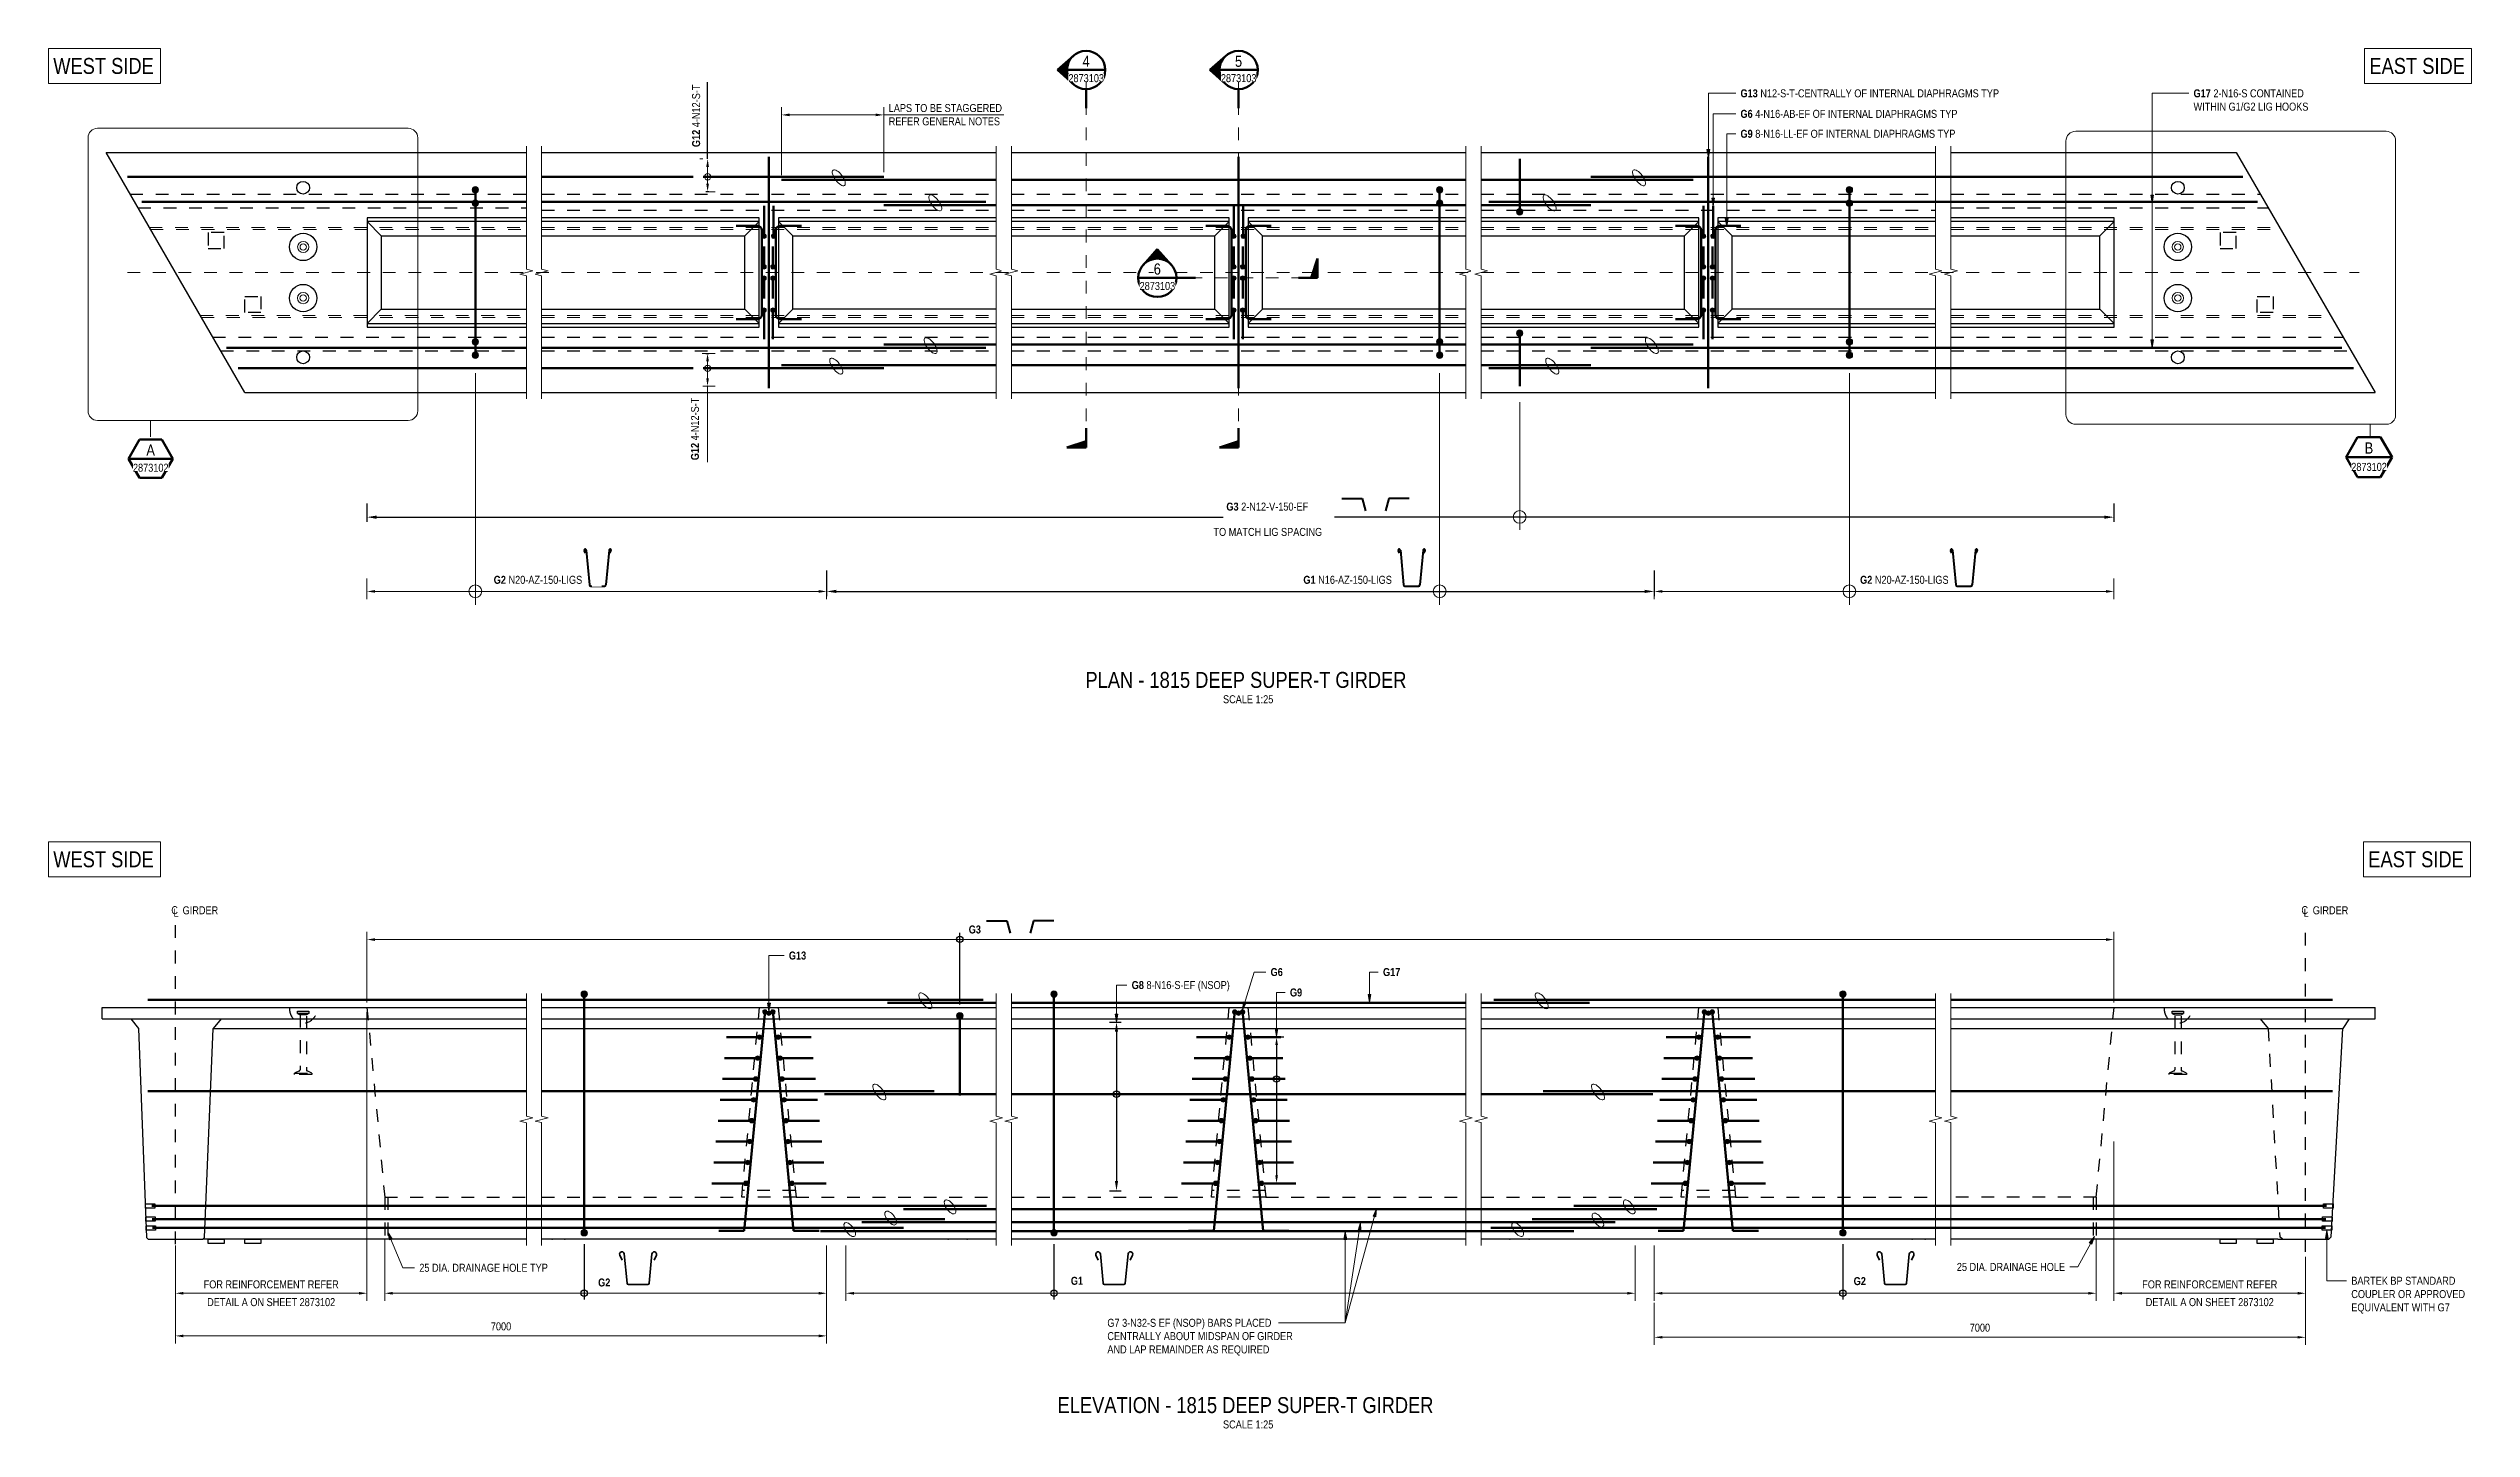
# Model space of a CAD drawing. Header units: metres. Extents: x 18.2 to 38, y 2.7 to 57.4.
# Drawn here: x 18.24 to 37.21, y 46.61 to 57.42 of the extents above; entities outside this region: 3.
import ezdxf

# ---------------------------------------------------------------- set-up
doc = ezdxf.new("R2010")
doc.units = ezdxf.units.M
for name, pattern in [('Dot_Section Line', [0.02, 0, -0.02]), ('JacobsCenter', [0.015, 0.009, -0.0015, 0.003, -0.0015]), ('JacobsDash', [0.0045, 0.003, -0.0015])]:
    doc.linetypes.add(name, pattern=pattern)
doc.layers.get('Defpoints').update_dxf_attribs({"color": 41})
for name, color, linetype, lineweight in [('A-ANNO-DIMS', 7, 'Continuous', 9), ('A-ANNO-NOTE', 7, 'Continuous', 9), ('A-ANNO-SYMB', 7, 'Continuous', 9), ('A-DETL', 7, 'Continuous', 13), ('A-DETL-GENF', 7, 'Continuous', 9), ('G-ANNO-SYMB', 7, 'Continuous', 9), ('G-ANNO-TEXT', 7, 'Continuous', 9)]:
    doc.layers.add(name, color=color, linetype=linetype, lineweight=lineweight)
doc.styles.add('Arial Narrow', font='ARIALN.TTF', dxfattribs={"height": 0.125})
doc.styles.add('Arial Narrow_1', font='ARIALN.TTF', dxfattribs={"height": 0.0625})
doc.styles.add('Arial Narrow_2', font='ARIALN.TTF', dxfattribs={"height": 0.0025})
doc.styles.add('Arial Narrow_3', font='ARIALN.TTF', dxfattribs={"height": 0.0875})
doc.styles.add('Arial Narrow_4', font='ARIALN.TTF', dxfattribs={"height": 0.0035})
doc.styles.add('Arial Narrow_5', font='ARIALN.TTF', dxfattribs={"height": 0.005})
doc.styles.add('Arial Narrow_B', font='ARIALNB.TTF', dxfattribs={"height": 0.0625})
doc.dimstyles.new('____ddd____', dxfattribs={"dimscale": 0.3048, "dimtxt": 0.063964, "dimasz": 0.246063, "dimexe": 0.123031, "dimexo": 0.082021, "dimgap": 0.04101, "dimtad": 1, "dimdec": 0, "dimlfac": 1000, "dimzin": 0, "dimdsep": 46, "dimtxsty": 'Arial Narrow_1', "dimsah": 1, "dimcen": 0.09, "dimaunit": 1, "dimadec": 4, "dimazin": 0, "dimtfac": 1, "dimtdec": 4, "dimtix": 1, "dimtmove": 2, "dimatfit": 3, "dimfxl": 1, "dimtvp": 1, "dimtolj": 1, "dimtzin": 0, "dimarcsym": 2})
doc.dimstyles.new('____ddd_____1', dxfattribs={"dimscale": 0.3048, "dimtxt": 0.063964, "dimasz": 0.246063, "dimexe": 0.123031, "dimexo": 0.082021, "dimgap": 0.04101, "dimtad": 1, "dimdec": 0, "dimlfac": 1000, "dimzin": 0, "dimdsep": 46, "dimtxsty": 'Arial Narrow_1', "dimsah": 1, "dimcen": 0.09, "dimaunit": 1, "dimadec": 4, "dimazin": 0, "dimtfac": 1, "dimtdec": 4, "dimtix": 1, "dimtmove": 0, "dimatfit": 3, "dimfxl": 1, "dimtvp": 1, "dimtolj": 1, "dimtzin": 0, "dimarcsym": 2})
doc.dimstyles.new('Dimension_Standard_O__mm_', dxfattribs={"dimscale": 0.3048, "dimtxt": 0.063964, "dimasz": 0.205052, "dimexe": 0.19685, "dimexo": 0.123031, "dimgap": 0.123031, "dimtad": 1, "dimdec": 0, "dimlfac": 1000, "dimzin": 0, "dimdsep": 46, "dimtxsty": 'Arial Narrow_1', "dimsah": 1, "dimcen": 0.09, "dimaunit": 1, "dimadec": 4, "dimazin": 0, "dimtfac": 1, "dimtdec": 4, "dimtix": 1, "dimtmove": 0, "dimatfit": 3, "dimfxl": 1, "dimtvp": 1, "dimtfill": 1, "dimtolj": 1, "dimtzin": 0, "dimlwd": 18, "dimlwe": 18, "dimarcsym": 2})
doc.dimstyles.new('Dimension_Standard_O__mm__1', dxfattribs={"dimscale": 0.3048, "dimtxt": 0.063964, "dimasz": 0.205052, "dimexe": 0.19685, "dimexo": 0.123031, "dimgap": 0.123031, "dimtad": 1, "dimdec": 0, "dimlfac": 1000, "dimzin": 0, "dimdsep": 46, "dimtxsty": 'Arial Narrow_1', "dimsah": 1, "dimcen": 0.09, "dimaunit": 1, "dimadec": 4, "dimazin": 0, "dimtfac": 1, "dimtdec": 4, "dimtix": 1, "dimtmove": 2, "dimatfit": 3, "dimfxl": 1, "dimtvp": 1, "dimtfill": 1, "dimtolj": 1, "dimtzin": 0, "dimlwd": 18, "dimlwe": 18, "dimarcsym": 2})
doc.dimstyles.new('Dimension_Standard_O__mm__2', dxfattribs={"dimscale": 0.3048, "dimtxt": 0.063964, "dimasz": 0.205052, "dimexe": 0.19685, "dimexo": 0.123031, "dimgap": 0.123031, "dimtad": 1, "dimdec": 0, "dimlfac": 1000, "dimzin": 0, "dimdsep": 46, "dimtxsty": 'Arial Narrow_B', "dimsah": 1, "dimcen": 0.09, "dimaunit": 1, "dimadec": 4, "dimazin": 0, "dimtfac": 1, "dimtdec": 4, "dimtix": 1, "dimtmove": 0, "dimatfit": 3, "dimfxl": 1, "dimtvp": 1, "dimtfill": 1, "dimtolj": 1, "dimtzin": 0, "dimlwd": 18, "dimlwe": 18, "dimarcsym": 2})
doc.dimstyles.new('Dimension_Standard_T_REO', dxfattribs={"dimscale": 0.3048, "dimtxt": 0.063964, "dimasz": 0.205052, "dimexe": 0.246063, "dimexo": 0.0625, "dimgap": 0.082021, "dimtad": 1, "dimdec": 0, "dimlfac": 1000, "dimzin": 0, "dimdsep": 46, "dimtxsty": 'Arial Narrow_1', "dimsah": 1, "dimcen": 0.09, "dimaunit": 1, "dimadec": 4, "dimazin": 0, "dimtfac": 1, "dimtdec": 4, "dimtix": 1, "dimtmove": 0, "dimatfit": 3, "dimfxl": 0.246063, "dimfxlon": 1, "dimtvp": 1, "dimtolj": 1, "dimtzin": 0, "dimlwd": 25, "dimlwe": 25, "dimarcsym": 2})

msp = doc.modelspace()

# ---------------------------------------------------------------- texts
at = {"layer": 'G-ANNO-TEXT', "char_height": 0.125, "attachment_point": 1, "style": 'Arial Narrow', "bg_fill": 3, "box_fill_scale": 1, "bg_fill_color": 256, "bg_fill_transparency": 0}
for s, insert in [('PLAN - 1815 DEEP SUPER-T GIRDER', (26.3574, 52.54)), ('ELEVATION - 1815 DEEP SUPER-T GIRDER', (26.1391, 46.8605))]:
    msp.add_mtext(s, dxfattribs=dict(at, insert=insert))
at = {"layer": 'G-ANNO-TEXT', "insert": (37.901, 2.6613), "char_height": 0.0035, "attachment_point": 1, "style": 'Arial Narrow_4', "bg_fill": 3, "box_fill_scale": 1, "bg_fill_color": 256, "bg_fill_true_color": 13158600, "bg_fill_transparency": 0}
msp.add_mtext('1.', dxfattribs=at)

# ---------------------------------------------------------------- blocks, each defined once
blk = doc.blocks.new('CS_DET_BreakLine_ViewScale - Std Break-6472122-DRG-2873101 - 1815 DEEP SUPER-T GIRDER')
at = {"layer": 'A-DETL-GENF'}
for p, q in [((0.912, 0), (-0.05, 0)), ((0.925, 0.05), (0.912, 0)), ((0.95, -0.05), (0.925, 0.05)), ((0.962, 0), (0.95, -0.05)), ((1.925, 0), (0.962, 0))]:
    blk.add_line(p, q, dxfattribs=at)
blk = doc.blocks.new('CS_DET_BreakLine_ViewScale - Std Break-6152703-DRG-2873101 - 1815 DEEP SUPER-T GIRDER')
at = {"layer": 'A-DETL-GENF'}
for p, q in [((0.915, 0), (-0.05, 0)), ((0.928, 0.05), (0.915, 0)), ((0.95, -0.04), (0.928, 0.05)), ((0.965, 0), (0.955, -0.04)), ((1.93, 0), (0.965, 0))]:
    blk.add_line(p, q, dxfattribs=at)
blk = doc.blocks.new('CS_DET_BreakLine_ViewScale - Std Break-6152704-DRG-2873101 - 1815 DEEP SUPER-T GIRDER')
at = {"layer": 'A-DETL-GENF'}
for p, q in [((0.915, 0), (-0.05, 0)), ((0.9275, 0.05), (0.915, 0)), ((0.9525, -0.05), (0.9275, 0.05)), ((0.965, 0), (0.9525, -0.05)), ((1.93, 0), (0.965, 0))]:
    blk.add_line(p, q, dxfattribs=at)
blk = doc.blocks.new('CS_DET_BreakLine_ViewScale - Std Break-5078610-DRG-2873101 - 1815 DEEP SUPER-T GIRDER')
at = {"layer": 'A-DETL-GENF'}
for p, q in [((0.915, 0), (-0.05, 0)), ((0.9275, 0.05), (0.915, 0)), ((0.9525, -0.05), (0.9275, 0.05)), ((0.965, 0), (0.9525, -0.05)), ((1.93, 0), (0.965, 0))]:
    blk.add_line(p, q, dxfattribs=at)
blk = doc.blocks.new('CS_DET_BreakLine_ViewScale - Std Break-V1-DRG-2873101 - 1815 DEEP SUPER-T GIRDER')
at = {"layer": 'A-DETL-GENF'}
for p, q in [((0.915, 0), (-0.05, 0)), ((0.928, 0.05), (0.915, 0)), ((0.95, -0.04), (0.928, 0.05)), ((0.965, 0), (0.955, -0.04)), ((1.93, 0), (0.965, 0))]:
    blk.add_line(p, q, dxfattribs=at)
blk = doc.blocks.new('B_Det_Reinf_Bar Section_2D - Reo Dot_Scale 50_Cog End-1695669-DRG-2873101 - 1815 DEEP SUPER-T GIRDER')
at = {"layer": 'A-DETL-GENF'}
blk.add_hatch(color=256, dxfattribs=at).paths.add_polyline_path([(0, -0.025), (0.006, -0.024), (0.013, -0.022), (0.018, -0.018), (0.022, -0.012), (0.024, -0.006), (0.025, 0), (0.024, 0.006), (0.022, 0.013), (0.018, 0.018), (0.013, 0.022), (0.006, 0.024), (0, 0.025), (-0.006, 0.024), (-0.012, 0.022), (-0.018, 0.018), (-0.022, 0.013), (-0.024, 0.006), (-0.025, 0), (-0.024, -0.006), (-0.022, -0.012), (-0.018, -0.018), (-0.012, -0.022), (-0.006, -0.024)])
for start, end in [(360, 180), (180, 360)]:
    blk.add_arc((0, 0), 0.025, start, end, dxfattribs=at)
blk = doc.blocks.new('B_Det_Reinf_Bar Section_2D - Reo Dot_Scale 50_Cog End-1703102-DRG-2873101 - 1815 DEEP SUPER-T GIRDER')
at = {"layer": 'A-DETL-GENF'}
blk.add_hatch(color=256, dxfattribs=at).paths.add_polyline_path([(0, -0.025), (0.006, -0.024), (0.013, -0.022), (0.018, -0.018), (0.022, -0.012), (0.024, -0.006), (0.025, 0), (0.024, 0.006), (0.022, 0.013), (0.018, 0.018), (0.013, 0.022), (0.006, 0.024), (0, 0.025), (-0.006, 0.024), (-0.012, 0.022), (-0.018, 0.018), (-0.022, 0.013), (-0.024, 0.006), (-0.025, 0), (-0.024, -0.006), (-0.022, -0.012), (-0.018, -0.018), (-0.012, -0.022), (-0.006, -0.024)])
for start, end in [(0, 180), (180, 360)]:
    blk.add_arc((0, 0), 0.025, start, end, dxfattribs=at)
blk = doc.blocks.new('CS_DET_BreakLine_ViewScale - Std Break-6152705-DRG-2873101 - 1815 DEEP SUPER-T GIRDER')
at = {"layer": 'A-DETL-GENF'}
for p, q in [((0.915, 0), (-0.05, 0)), ((0.927, 0.05), (0.915, 0)), ((0.952, -0.05), (0.927, 0.05)), ((0.965, 0), (0.952, -0.05)), ((1.93, 0), (0.965, 0))]:
    blk.add_line(p, q, dxfattribs=at)
blk = doc.blocks.new('B_Det_Reinf_Bar Section_2D - Reo Dot_Scale 25_Cog End-6466701-DRG-2873101 - 1815 DEEP SUPER-T GIRDER')
at = {"layer": 'A-DETL-GENF'}
blk.add_hatch(color=256, dxfattribs=at).paths.add_polyline_path([(0, -0.017), (0.005, -0.017), (0.009, -0.015), (0.012, -0.012), (0.015, -0.009), (0.017, -0.005), (0.018, 0), (0.017, 0.005), (0.015, 0.009), (0.012, 0.012), (0.009, 0.015), (0.005, 0.017), (0, 0.018), (-0.005, 0.017), (-0.009, 0.015), (-0.012, 0.012), (-0.015, 0.009), (-0.017, 0.005), (-0.017, 0), (-0.017, -0.005), (-0.015, -0.009), (-0.012, -0.012), (-0.009, -0.015), (-0.005, -0.017)])
for start, end in [(0, 180), (180, 360)]:
    blk.add_arc((0, 0), 0.0175, start, end, dxfattribs=at)
blk = doc.blocks.new('B_Det_Reinf_Bar Section_2D - Reo Dot_Scale 25_Cog End-2355448-DRG-2873101 - 1815 DEEP SUPER-T GIRDER')
at = {"layer": 'A-DETL-GENF'}
blk.add_hatch(color=256, dxfattribs=at).paths.add_polyline_path([(0, 0.017), (-0.005, 0.017), (-0.009, 0.015), (-0.012, 0.012), (-0.015, 0.009), (-0.017, 0.005), (-0.018, 0), (-0.017, -0.005), (-0.015, -0.009), (-0.012, -0.012), (-0.009, -0.015), (-0.005, -0.017), (0, -0.018), (0.005, -0.017), (0.009, -0.015), (0.012, -0.012), (0.015, -0.009), (0.017, -0.005), (0.017, 0), (0.017, 0.005), (0.015, 0.009), (0.012, 0.012), (0.009, 0.015), (0.005, 0.017), (0.002, 0.017)])
for start, end in [(360, 180), (180, 360)]:
    blk.add_arc((0, 0), 0.0175, start, end, dxfattribs=at)
blk = doc.blocks.new('B_Det_Reinf_Bar Section_2D - Reo Dot_Scale 25_Cog End-V2-DRG-2873101 - 1815 DEEP SUPER-T GIRDER')
at = {"layer": 'A-DETL-GENF'}
blk.add_hatch(color=256, dxfattribs=at).paths.add_polyline_path([(0, -0.017), (0.005, -0.017), (0.009, -0.015), (0.012, -0.012), (0.014, -0.009), (0.014, -0.008), (0.014, -0.003), (0.016, 0.001), (0.017, 0.003), (0.017, 0.005), (0.015, 0.009), (0.012, 0.012), (0.009, 0.015), (0.005, 0.017), (0, 0.018), (-0.005, 0.017), (-0.009, 0.015), (-0.012, 0.012), (-0.015, 0.009), (-0.017, 0.005), (-0.017, 0), (-0.017, -0.005), (-0.015, -0.009), (-0.012, -0.012), (-0.009, -0.015), (-0.005, -0.017)])
for start, end in [(180, 326.3151), (9.3298, 180)]:
    blk.add_arc((0, 0), 0.0175, start, end, dxfattribs=at)
blk = doc.blocks.new('B_Det_Reinf_Bar Section_2D - Reo Dot_Scale 25_Cog End-V3-DRG-2873101 - 1815 DEEP SUPER-T GIRDER')
at = {"layer": 'A-DETL-GENF'}
blk.add_hatch(color=256, dxfattribs=at).paths.add_polyline_path([(0, 0.017), (-0.005, 0.017), (-0.009, 0.015), (-0.012, 0.012), (-0.015, 0.009), (-0.017, 0.005), (-0.018, 0), (-0.017, -0.005), (-0.015, -0.009), (-0.012, -0.012), (-0.009, -0.015), (-0.005, -0.017), (0, -0.018), (0.005, -0.017), (0.009, -0.015), (0.013, -0.012), (0.015, -0.009), (0.017, -0.004), (0.017, -0.002), (0.016, 0), (0.014, 0.004), (0.014, 0.009), (0.014, 0.01), (0.012, 0.012), (0.009, 0.015), (0.005, 0.017)])
for start, end in [(33.6849, 180), (180, 350.6702)]:
    blk.add_arc((0, 0), 0.0175, start, end, dxfattribs=at)
blk = doc.blocks.new('B_Det_Reinf_Bar Section_2D - Reo Dot_Scale 25_Cog End-V4-DRG-2873101 - 1815 DEEP SUPER-T GIRDER')
at = {"layer": 'A-DETL-GENF'}
blk.add_hatch(color=256, dxfattribs=at).paths.add_polyline_path([(0, -0.017), (0.005, -0.017), (0.009, -0.015), (0.012, -0.012), (0.014, -0.009), (0.014, -0.008), (0.014, -0.003), (0.016, 0.001), (0.017, 0.003), (0.017, 0.005), (0.015, 0.009), (0.012, 0.012), (0.009, 0.015), (0.005, 0.017), (-0.001, 0.017), (-0.005, 0.017), (-0.009, 0.015), (-0.012, 0.012), (-0.015, 0.009), (-0.017, 0.005), (-0.017, 0), (-0.017, -0.005), (-0.015, -0.009), (-0.012, -0.012), (-0.009, -0.015), (-0.005, -0.017)])
for start, end in [(180, 326.3151), (9.3298, 180)]:
    blk.add_arc((0, 0), 0.0175, start, end, dxfattribs=at)
blk = doc.blocks.new('B_Det_Reinf_Bar Section_2D - Reo Dot_Scale 25_Cog End-V5-DRG-2873101 - 1815 DEEP SUPER-T GIRDER')
at = {"layer": 'A-DETL-GENF'}
blk.add_hatch(color=256, dxfattribs=at).paths.add_polyline_path([(0.017, 0), (0.017, 0.005), (0.015, 0.009), (0.012, 0.012), (0.009, 0.015), (0.005, 0.017), (0, 0.017), (-0.005, 0.017), (-0.009, 0.015), (-0.012, 0.012), (-0.015, 0.009), (-0.017, 0.005), (-0.017, -0.001), (-0.017, -0.005), (-0.015, -0.009), (-0.012, -0.012), (-0.009, -0.015), (-0.005, -0.017), (0, -0.017), (0.005, -0.017), (0.009, -0.015), (0.012, -0.012), (0.015, -0.009), (0.017, -0.005), (0.017, -0.001)])
for start, end in [(360, 180), (180, 360)]:
    blk.add_arc((0, 0), 0.0175, start, end, dxfattribs=at)
blk = doc.blocks.new('CS_Annot_Centreline Symbol4 - CS_Annot_Centreline Symbol-6057300-DRG-2873101 - 1815 DEEP SUPER-T GIRDER')
at = {"layer": 'A-ANNO-NOTE', "char_height": 0.0025, "attachment_point": 1, "style": 'Arial Narrow_2'}
for s, insert, width in [('C  ', (-0.00109, 0.00476), 0.0044093), ('L', (-0.00041, 0.00392), 0.0019241)]:
    blk.add_mtext(s, dxfattribs=dict(at, insert=insert, width=width))
blk = doc.blocks.new('DIMBLOCK1-DRG-2873101 - 1815 DEEP SUPER-T GIRDER')
at = {"layer": 'A-ANNO-DIMS', "color": 0, "lineweight": 18, "transparency": 16777216}
for p, q in [((20.731, 49.875), (20.731, 47.614)), ((19.231, 48.02), (19.231, 47.614)), ((19.294, 47.674), (20.669, 47.674))]:
    blk.add_line(p, q, dxfattribs=at)
at = {"layer": 'A-ANNO-DIMS', "color": 0, "transparency": 16777216}
for points in [[(19.294, 47.684), (19.294, 47.663), (19.231, 47.674)], [(20.669, 47.684), (20.669, 47.663), (20.731, 47.674)]]:
    blk.add_solid(points, dxfattribs=at)
at = {"layer": 'Defpoints', "color": 0, "transparency": 16777216}
for p in [(20.731, 49.912), (19.231, 48.057), (20.731, 47.674)]:
    blk.add_point(p, dxfattribs=at)
at = {"layer": 'A-ANNO-DIMS', "color": 0, "lineweight": 18, "transparency": 16777216, "insert": (19.981, 47.743), "char_height": 0.0625, "width": 1.27198, "attachment_point": 5, "style": 'Arial Narrow_1', "bg_fill": 3, "box_fill_scale": 1.1, "bg_fill_color": 256, "bg_fill_true_color": 13158600, "bg_fill_transparency": 0}
blk.add_mtext('\\A1;FOR REINFORCEMENT REFER', dxfattribs=at)
at = {"layer": 'A-ANNO-DIMS', "color": 0, "lineweight": 18, "transparency": 16777216, "insert": (19.981, 47.604), "char_height": 0.0625, "width": 1.27198, "attachment_point": 5, "style": 'Arial Narrow_1', "bg_fill": 3, "box_fill_scale": 1.1, "bg_fill_color": 256, "bg_fill_true_color": 13158600, "bg_fill_transparency": 0}
blk.add_mtext('\\A1;DETAIL A ON SHEET 2873102', dxfattribs=at)
blk = doc.blocks.new('DIMBLOCK2-DRG-2873101 - 1815 DEEP SUPER-T GIRDER')
at = {"layer": 'A-ANNO-DIMS', "color": 0, "lineweight": 18, "transparency": 16777216}
for p, q in [((20.87, 48.096), (20.87, 47.614)), ((24.331, 48.047), (24.331, 47.614)), ((20.933, 47.674), (24.269, 47.674))]:
    blk.add_line(p, q, dxfattribs=at)
at = {"layer": 'A-ANNO-DIMS', "color": 0, "transparency": 16777216}
for points in [[(20.933, 47.684), (20.933, 47.663), (20.87, 47.674)], [(24.269, 47.684), (24.269, 47.663), (24.331, 47.674)]]:
    blk.add_solid(points, dxfattribs=at)
at = {"layer": 'Defpoints', "color": 0, "transparency": 16777216}
for p in [(20.87, 48.133), (24.331, 48.085), (24.331, 47.674)]:
    blk.add_point(p, dxfattribs=at)
at = {"layer": 'A-ANNO-DIMS', "color": 0, "lineweight": 18, "transparency": 16777216, "insert": (22.601, 47.748), "char_height": 0.0625, "attachment_point": 5, "style": 'Arial Narrow_1', "bg_fill": 3, "box_fill_scale": 1.1, "bg_fill_color": 256, "bg_fill_true_color": 13158600, "bg_fill_transparency": 0}
blk.add_mtext('\\A1;\u200e', dxfattribs=at)
blk = doc.blocks.new('DIMBLOCK3-DRG-2873101 - 1815 DEEP SUPER-T GIRDER')
at = {"layer": 'A-ANNO-DIMS', "color": 0, "lineweight": 18, "transparency": 16777216}
for p, q in [((35.912, 47.96), (35.912, 47.269)), ((30.812, 47.6), (30.812, 47.269)), ((30.875, 47.329), (35.85, 47.329))]:
    blk.add_line(p, q, dxfattribs=at)
at = {"layer": 'A-ANNO-DIMS', "color": 0, "transparency": 16777216}
for points in [[(30.875, 47.339), (30.875, 47.319), (30.812, 47.329)], [(35.85, 47.339), (35.85, 47.319), (35.912, 47.329)]]:
    blk.add_solid(points, dxfattribs=at)
at = {"layer": 'Defpoints', "color": 0, "transparency": 16777216}
for p in [(35.912, 47.997), (30.812, 47.637), (35.912, 47.329)]:
    blk.add_point(p, dxfattribs=at)
at = {"layer": 'A-ANNO-DIMS', "color": 0, "lineweight": 18, "transparency": 16777216, "insert": (33.362, 47.404), "char_height": 0.0625, "width": 0.19007, "attachment_point": 5, "style": 'Arial Narrow_1', "bg_fill": 3, "box_fill_scale": 1.1, "bg_fill_color": 256, "bg_fill_true_color": 13158600, "bg_fill_transparency": 0}
blk.add_mtext('\\A1;7000\u200e', dxfattribs=at)
blk = doc.blocks.new('DIMBLOCK4-DRG-2873101 - 1815 DEEP SUPER-T GIRDER')
at = {"layer": 'A-ANNO-DIMS', "color": 0, "lineweight": 18, "transparency": 16777216}
for p, q in [((34.412, 48.862), (34.412, 47.614)), ((35.912, 47.96), (35.912, 47.614)), ((34.475, 47.674), (35.85, 47.674))]:
    blk.add_line(p, q, dxfattribs=at)
at = {"layer": 'A-ANNO-DIMS', "color": 0, "transparency": 16777216}
for points in [[(34.475, 47.684), (34.475, 47.663), (34.412, 47.674)], [(35.85, 47.684), (35.85, 47.663), (35.912, 47.674)]]:
    blk.add_solid(points, dxfattribs=at)
at = {"layer": 'Defpoints', "color": 0, "transparency": 16777216}
for p in [(34.412, 48.9), (35.912, 47.997), (35.912, 47.674)]:
    blk.add_point(p, dxfattribs=at)
at = {"layer": 'A-ANNO-DIMS', "color": 0, "lineweight": 18, "transparency": 16777216, "insert": (35.162, 47.743), "char_height": 0.0625, "width": 1.27198, "attachment_point": 5, "style": 'Arial Narrow_1', "bg_fill": 3, "box_fill_scale": 1.1, "bg_fill_color": 256, "bg_fill_true_color": 13158600, "bg_fill_transparency": 0}
blk.add_mtext('\\A1;FOR REINFORCEMENT REFER', dxfattribs=at)
at = {"layer": 'A-ANNO-DIMS', "color": 0, "lineweight": 18, "transparency": 16777216, "insert": (35.162, 47.604), "char_height": 0.0625, "width": 1.27198, "attachment_point": 5, "style": 'Arial Narrow_1', "bg_fill": 3, "box_fill_scale": 1.1, "bg_fill_color": 256, "bg_fill_true_color": 13158600, "bg_fill_transparency": 0}
blk.add_mtext('\\A1;DETAIL A ON SHEET 2873102', dxfattribs=at)
blk = doc.blocks.new('DIMBLOCK5-DRG-2873101 - 1815 DEEP SUPER-T GIRDER')
at = {"layer": 'A-ANNO-DIMS', "color": 0, "lineweight": 18, "transparency": 16777216}
for p, q in [((20.731, 49.95), (20.731, 50.504)), ((34.412, 49.95), (34.412, 50.504)), ((20.794, 50.444), (34.35, 50.444))]:
    blk.add_line(p, q, dxfattribs=at)
at = {"layer": 'A-ANNO-DIMS', "color": 0, "transparency": 16777216}
for points in [[(20.794, 50.454), (20.794, 50.433), (20.731, 50.444)], [(34.35, 50.454), (34.35, 50.433), (34.412, 50.444)]]:
    blk.add_solid(points, dxfattribs=at)
at = {"layer": 'Defpoints', "color": 0, "transparency": 16777216}
for p in [(34.412, 50.444), (20.731, 49.912), (34.412, 49.912)]:
    blk.add_point(p, dxfattribs=at)
at = {"layer": 'A-ANNO-DIMS', "color": 0, "lineweight": 18, "transparency": 16777216, "insert": (27.572, 50.518), "char_height": 0.0625, "attachment_point": 5, "style": 'Arial Narrow_1', "bg_fill": 3, "box_fill_scale": 1.1, "bg_fill_color": 256, "bg_fill_true_color": 13158600, "bg_fill_transparency": 0}
blk.add_mtext('\\A1;\u200e', dxfattribs=at)
blk = doc.blocks.new('DIMBLOCK6-DRG-2873101 - 1815 DEEP SUPER-T GIRDER')
at = {"layer": 'A-ANNO-DIMS', "color": 0, "lineweight": 18, "transparency": 16777216}
for p, q in [((24.481, 48.047), (24.481, 47.614)), ((30.662, 48.047), (30.662, 47.614)), ((24.544, 47.674), (30.6, 47.674))]:
    blk.add_line(p, q, dxfattribs=at)
at = {"layer": 'A-ANNO-DIMS', "color": 0, "transparency": 16777216}
for points in [[(24.544, 47.684), (24.544, 47.663), (24.481, 47.674)], [(30.6, 47.684), (30.6, 47.663), (30.662, 47.674)]]:
    blk.add_solid(points, dxfattribs=at)
at = {"layer": 'Defpoints', "color": 0, "transparency": 16777216}
for p in [(24.481, 48.085), (30.662, 48.085), (30.662, 47.674)]:
    blk.add_point(p, dxfattribs=at)
at = {"layer": 'A-ANNO-DIMS', "color": 0, "lineweight": 18, "transparency": 16777216, "insert": (27.572, 47.748), "char_height": 0.0625, "attachment_point": 5, "style": 'Arial Narrow_1', "bg_fill": 3, "box_fill_scale": 1.1, "bg_fill_color": 256, "bg_fill_true_color": 13158600, "bg_fill_transparency": 0}
blk.add_mtext('\\A1;\u200e', dxfattribs=at)
blk = doc.blocks.new('DIMBLOCK7-DRG-2873101 - 1815 DEEP SUPER-T GIRDER')
at = {"layer": 'A-ANNO-DIMS', "color": 0, "lineweight": -2, "transparency": 16777216}
for p, q in [((26.546, 49.797), (26.638, 49.797)), ((26.601, 49.722), (26.601, 48.552)), ((26.546, 48.477), (26.638, 48.477))]:
    blk.add_line(p, q, dxfattribs=at)
at = {"layer": 'A-ANNO-DIMS', "color": 0, "transparency": 16777216}
for points in [[(26.588, 49.722), (26.613, 49.722), (26.601, 49.797)], [(26.588, 48.552), (26.613, 48.552), (26.601, 48.477)]]:
    blk.add_solid(points, dxfattribs=at)
at = {"layer": 'Defpoints', "color": 0, "transparency": 16777216}
for p in [(26.521, 49.797), (26.521, 48.477), (26.601, 48.477)]:
    blk.add_point(p, dxfattribs=at)
at = {"layer": 'A-ANNO-DIMS', "color": 0, "transparency": 16777216, "insert": (26.551, 49.137), "char_height": 0.0625, "attachment_point": 5, "rotation": 90, "style": 'Arial Narrow_1'}
blk.add_mtext('\\A1;\u200e', dxfattribs=at)
blk = doc.blocks.new('DIMBLOCK8-DRG-2873101 - 1815 DEEP SUPER-T GIRDER')
at = {"layer": 'A-ANNO-DIMS', "color": 0, "lineweight": -2, "transparency": 16777216}
for p, q in [((24.331, 53.334), (24.331, 53.133)), ((30.812, 53.334), (30.812, 53.133)), ((24.406, 53.17), (30.737, 53.17))]:
    blk.add_line(p, q, dxfattribs=at)
at = {"layer": 'A-ANNO-DIMS', "color": 0, "transparency": 16777216}
for points in [[(24.406, 53.183), (24.406, 53.158), (24.331, 53.17)], [(30.737, 53.183), (30.737, 53.158), (30.812, 53.17)]]:
    blk.add_solid(points, dxfattribs=at)
at = {"layer": 'Defpoints', "color": 0, "transparency": 16777216}
for p in [(24.331, 53.359), (30.812, 53.359), (30.812, 53.17)]:
    blk.add_point(p, dxfattribs=at)
at = {"layer": 'A-ANNO-DIMS', "color": 0, "transparency": 16777216, "insert": (27.572, 53.22), "char_height": 0.0625, "attachment_point": 5, "style": 'Arial Narrow_1'}
blk.add_mtext('\\A1;\u200e', dxfattribs=at)
blk = doc.blocks.new('DIMBLOCK9-DRG-2873101 - 1815 DEEP SUPER-T GIRDER')
at = {"layer": 'A-ANNO-DIMS', "color": 0, "lineweight": -2, "transparency": 16777216}
for p, q in [((20.731, 53.86), (20.731, 53.714)), ((20.806, 53.752), (27.437, 53.752)), ((34.337, 53.752), (28.308, 53.752)), ((34.412, 53.86), (34.412, 53.714))]:
    blk.add_line(p, q, dxfattribs=at)
at = {"layer": 'A-ANNO-DIMS', "color": 0, "transparency": 16777216}
for points in [[(20.806, 53.764), (20.806, 53.739), (20.731, 53.752)], [(34.337, 53.764), (34.337, 53.739), (34.412, 53.752)]]:
    blk.add_solid(points, dxfattribs=at)
at = {"layer": 'Defpoints', "color": 0, "transparency": 16777216}
for p in [(20.731, 53.885), (20.731, 53.752), (34.412, 53.885)]:
    blk.add_point(p, dxfattribs=at)
at = {"layer": 'A-ANNO-DIMS', "color": 0, "transparency": 16777216, "insert": (27.36, 53.769), "char_height": 0.0625, "width": 1.02465, "attachment_point": 1, "line_spacing_factor": 0.974696, "style": 'Arial Narrow_1'}
blk.add_mtext('\\A1;\u200e\\PTO MATCH LIG SPACING', dxfattribs=at)
blk = doc.blocks.new('Drafting View - SheetRef-4900799-DRG-2873101 - 1815 DEEP SUPER-T GIRDER')
at = {"layer": 'A-ANNO-SYMB', "lineweight": 50}
for p, q in [((-0.00346, 0.006), (-0.00693, 0)), ((-0.00693, 0), (0.00693, 0)), ((0.00346, 0.006), (-0.00346, 0.006)), ((0.00693, 0), (0.00346, 0.006)), ((-0.00693, 0), (-0.00347, -0.006)), ((-0.00347, -0.006), (0.00346, -0.006)), ((0.00346, -0.006), (0.00693, 0))]:
    blk.add_line(p, q, dxfattribs=at)
blk = doc.blocks.new('Drafting View - sectionTail-4870194-DRG-2873101 - 1815 DEEP SUPER-T GIRDER')
at = {"layer": 'G-ANNO-SYMB'}
blk.add_hatch(color=256, dxfattribs=at).paths.add_polyline_path([(-0.006, 0.006), (-0.004, 0), (-0.006, 0)])
at = {"layer": 'G-ANNO-SYMB', "lineweight": 50}
for p, q in [((-0.006, 0.006), (-0.006, 0)), ((-0.004, 0), (-0.006, 0.006)), ((-0.006, 0), (-0.004, 0)), ((-0.006, 0), (0, 0))]:
    blk.add_line(p, q, dxfattribs=at)
blk = doc.blocks.new('Drafting View - SectionHead-4898858-DRG-2873101 - 1815 DEEP SUPER-T GIRDER')
at = {"layer": 'G-ANNO-SYMB'}
h = blk.add_hatch(color=256, dxfattribs=at)
edge = h.paths.add_edge_path()
edge.add_line((-0.002, 0.009), (0.00247, 0.004))
edge.add_arc((-0.002, 0), 0.006, 41.82771, 138.17229)
edge.add_line((-0.00647, 0.004), (-0.002, 0.009))
at = {"layer": 'G-ANNO-SYMB', "lineweight": 50}
for p, q in [((-0.002, 0.009), (-0.00647, 0.004)), ((0.00247, 0.004), (-0.002, 0.009)), ((0.004, 0), (0.01, 0))]:
    blk.add_line(p, q, dxfattribs=at)
for start, end in [(360, 180), (180, 360)]:
    blk.add_arc((-0.002, 0), 0.006, start, end, dxfattribs=at)
blk = doc.blocks.new('DIMBLOCK10-DRG-2873101 - 1815 DEEP SUPER-T GIRDER')
at = {"layer": 'A-ANNO-DIMS', "color": 0, "lineweight": 18, "transparency": 16777216}
for p, q in [((23.361, 56.558), (23.339, 56.558)), ((23.399, 56.364), (23.399, 56.495)), ((23.392, 56.301), (23.459, 56.301))]:
    blk.add_line(p, q, dxfattribs=at)
at = {"layer": 'A-ANNO-DIMS', "color": 0, "transparency": 16777216}
for points in [[(23.388, 56.495), (23.409, 56.495), (23.399, 56.558)], [(23.388, 56.364), (23.409, 56.364), (23.399, 56.301)]]:
    blk.add_solid(points, dxfattribs=at)
at = {"layer": 'A-ANNO-DIMS', "color": 0, "lineweight": 18, "transparency": 16777216, "insert": (23.324, 56.43), "char_height": 0.0625, "attachment_point": 5, "rotation": 90, "style": 'Arial Narrow_1', "bg_fill": 3, "box_fill_scale": 1.1, "bg_fill_color": 256, "bg_fill_true_color": 13158600, "bg_fill_transparency": 0}
blk.add_mtext('\\A1;\u200e', dxfattribs=at)
at = {"layer": 'Defpoints', "color": 0, "transparency": 16777216}
for p in [(23.399, 56.558), (23.399, 56.558), (23.355, 56.301)]:
    blk.add_point(p, dxfattribs=at)
blk = doc.blocks.new('DIMBLOCK11-DRG-2873101 - 1815 DEEP SUPER-T GIRDER')
at = {"layer": 'A-ANNO-DIMS', "color": 0, "lineweight": 18, "transparency": 16777216}
for p, q in [((23.978, 56.43), (23.978, 56.962)), ((24.778, 56.455), (24.778, 56.962)), ((24.04, 56.902), (24.715, 56.902))]:
    blk.add_line(p, q, dxfattribs=at)
at = {"layer": 'A-ANNO-DIMS', "color": 0, "transparency": 16777216}
for points in [[(24.04, 56.913), (24.04, 56.892), (23.978, 56.902)], [(24.715, 56.913), (24.715, 56.892), (24.778, 56.902)]]:
    blk.add_solid(points, dxfattribs=at)
at = {"layer": 'Defpoints', "color": 0, "transparency": 16777216}
for p in [(24.778, 56.902), (23.978, 56.393), (24.778, 56.418)]:
    blk.add_point(p, dxfattribs=at)
at = {"layer": 'A-ANNO-DIMS', "color": 0, "lineweight": 18, "transparency": 16777216, "insert": (24.378, 56.977), "char_height": 0.0625, "attachment_point": 5, "style": 'Arial Narrow_1', "bg_fill": 3, "box_fill_scale": 1.1, "bg_fill_color": 256, "bg_fill_true_color": 13158600, "bg_fill_transparency": 0}
blk.add_mtext('\\A1;\u200e', dxfattribs=at)
blk = doc.blocks.new('DIMBLOCK12-DRG-2873101 - 1815 DEEP SUPER-T GIRDER')
at = {"layer": 'A-ANNO-DIMS', "color": 0, "lineweight": 18, "transparency": 16777216}
for p, q in [((30.812, 53.334), (30.812, 53.11)), ((30.875, 53.17), (34.35, 53.17)), ((34.412, 53.272), (34.412, 53.11))]:
    blk.add_line(p, q, dxfattribs=at)
at = {"layer": 'A-ANNO-DIMS', "color": 0, "transparency": 16777216}
for points in [[(30.875, 53.181), (30.875, 53.16), (30.812, 53.17)], [(34.35, 53.181), (34.35, 53.16), (34.412, 53.17)]]:
    blk.add_solid(points, dxfattribs=at)
at = {"layer": 'Defpoints', "color": 0, "transparency": 16777216}
for p in [(30.812, 53.371), (34.412, 53.31), (34.412, 53.17)]:
    blk.add_point(p, dxfattribs=at)
at = {"layer": 'A-ANNO-DIMS', "color": 0, "lineweight": 18, "transparency": 16777216, "insert": (32.612, 53.245), "char_height": 0.0625, "attachment_point": 5, "style": 'Arial Narrow_1', "bg_fill": 3, "box_fill_scale": 1.1, "bg_fill_color": 256, "bg_fill_true_color": 13158600, "bg_fill_transparency": 0}
blk.add_mtext('\\A1;\u200e', dxfattribs=at)
blk = doc.blocks.new('DIMBLOCK13-DRG-2873101 - 1815 DEEP SUPER-T GIRDER')
at = {"layer": 'A-ANNO-DIMS', "color": 0, "lineweight": 18, "transparency": 16777216}
for p, q in [((24.331, 53.334), (24.331, 53.11)), ((20.731, 53.272), (20.731, 53.11)), ((20.794, 53.17), (24.269, 53.17))]:
    blk.add_line(p, q, dxfattribs=at)
at = {"layer": 'A-ANNO-DIMS', "color": 0, "transparency": 16777216}
for points in [[(20.794, 53.181), (20.794, 53.16), (20.731, 53.17)], [(24.269, 53.181), (24.269, 53.16), (24.331, 53.17)]]:
    blk.add_solid(points, dxfattribs=at)
at = {"layer": 'Defpoints', "color": 0, "transparency": 16777216}
for p in [(24.331, 53.371), (20.731, 53.31), (24.331, 53.17)]:
    blk.add_point(p, dxfattribs=at)
at = {"layer": 'A-ANNO-DIMS', "color": 0, "lineweight": 18, "transparency": 16777216, "insert": (22.531, 53.245), "char_height": 0.0625, "attachment_point": 5, "style": 'Arial Narrow_1', "bg_fill": 3, "box_fill_scale": 1.1, "bg_fill_color": 256, "bg_fill_true_color": 13158600, "bg_fill_transparency": 0}
blk.add_mtext('\\A1;\u200e', dxfattribs=at)
blk = doc.blocks.new('DIMBLOCK14-DRG-2873101 - 1815 DEEP SUPER-T GIRDER')
at = {"layer": 'A-ANNO-DIMS', "color": 0, "lineweight": 18, "transparency": 16777216}
for p, q in [((23.356, 55.034), (23.458, 55.034)), ((23.398, 54.84), (23.398, 54.972)), ((23.362, 54.778), (23.458, 54.778))]:
    blk.add_line(p, q, dxfattribs=at)
at = {"layer": 'A-ANNO-DIMS', "color": 0, "transparency": 16777216}
for points in [[(23.388, 54.972), (23.409, 54.972), (23.398, 55.034)], [(23.388, 54.84), (23.409, 54.84), (23.398, 54.778)]]:
    blk.add_solid(points, dxfattribs=at)
at = {"layer": 'A-ANNO-DIMS', "color": 0, "lineweight": 18, "transparency": 16777216, "insert": (23.324, 54.906), "char_height": 0.0625, "attachment_point": 5, "rotation": 90, "style": 'Arial Narrow_1', "bg_fill": 3, "box_fill_scale": 1.1, "bg_fill_color": 256, "bg_fill_true_color": 13158600, "bg_fill_transparency": 0}
blk.add_mtext('\\A1;\u200e', dxfattribs=at)
at = {"layer": 'Defpoints', "color": 0, "transparency": 16777216}
for p in [(23.319, 55.034), (23.398, 55.034), (23.325, 54.778)]:
    blk.add_point(p, dxfattribs=at)
blk = doc.blocks.new('DIMBLOCK15-DRG-2873101 - 1815 DEEP SUPER-T GIRDER')
at = {"layer": 'A-ANNO-DIMS', "color": 0, "lineweight": 18, "transparency": 16777216}
for p, q in [((19.231, 48.047), (19.231, 47.28)), ((24.331, 48.047), (24.331, 47.28)), ((19.294, 47.34), (24.269, 47.34))]:
    blk.add_line(p, q, dxfattribs=at)
at = {"layer": 'A-ANNO-DIMS', "color": 0, "transparency": 16777216}
for points in [[(19.294, 47.35), (19.294, 47.329), (19.231, 47.34)], [(24.269, 47.35), (24.269, 47.329), (24.331, 47.34)]]:
    blk.add_solid(points, dxfattribs=at)
at = {"layer": 'Defpoints', "color": 0, "transparency": 16777216}
for p in [(19.231, 48.085), (24.331, 48.085), (24.331, 47.34)]:
    blk.add_point(p, dxfattribs=at)
at = {"layer": 'A-ANNO-DIMS', "color": 0, "lineweight": 18, "transparency": 16777216, "insert": (21.781, 47.414), "char_height": 0.0625, "width": 0.19007, "attachment_point": 5, "style": 'Arial Narrow_1', "bg_fill": 3, "box_fill_scale": 1.1, "bg_fill_color": 256, "bg_fill_true_color": 13158600, "bg_fill_transparency": 0}
blk.add_mtext('\\A1;7000\u200e', dxfattribs=at)
blk = doc.blocks.new('DIMBLOCK16-DRG-2873101 - 1815 DEEP SUPER-T GIRDER')
at = {"layer": 'A-ANNO-DIMS', "color": 0, "lineweight": 18, "transparency": 16777216}
for p, q in [((30.812, 48.047), (30.812, 47.614)), ((34.273, 48.095), (34.273, 47.614)), ((30.875, 47.674), (34.211, 47.674))]:
    blk.add_line(p, q, dxfattribs=at)
at = {"layer": 'A-ANNO-DIMS', "color": 0, "transparency": 16777216}
for points in [[(30.875, 47.684), (30.875, 47.663), (30.812, 47.674)], [(34.211, 47.684), (34.211, 47.663), (34.273, 47.674)]]:
    blk.add_solid(points, dxfattribs=at)
at = {"layer": 'Defpoints', "color": 0, "transparency": 16777216}
for p in [(30.812, 48.085), (34.273, 48.133), (34.273, 47.674)]:
    blk.add_point(p, dxfattribs=at)
at = {"layer": 'A-ANNO-DIMS', "color": 0, "lineweight": 18, "transparency": 16777216, "insert": (32.543, 47.748), "char_height": 0.0625, "attachment_point": 5, "style": 'Arial Narrow_B', "bg_fill": 3, "box_fill_scale": 1.1, "bg_fill_color": 256, "bg_fill_true_color": 13158600, "bg_fill_transparency": 0}
blk.add_mtext('\\A1;\u200e', dxfattribs=at)
blk = doc.blocks.new('DIMBLOCK17-DRG-2873101 - 1815 DEEP SUPER-T GIRDER')
at = {"layer": 'A-ANNO-DIMS', "color": 0, "lineweight": 25, "transparency": 16777216}
for p, q in [((27.91, 49.679), (27.779, 49.679)), ((27.854, 49.617), (27.854, 48.597)), ((27.91, 48.535), (27.779, 48.535))]:
    blk.add_line(p, q, dxfattribs=at)
at = {"layer": 'A-ANNO-DIMS', "color": 0, "transparency": 16777216}
for points in [[(27.844, 49.617), (27.865, 49.617), (27.854, 49.679)], [(27.844, 48.597), (27.865, 48.597), (27.854, 48.535)]]:
    blk.add_solid(points, dxfattribs=at)
at = {"layer": 'Defpoints', "color": 0, "transparency": 16777216}
for p in [(27.929, 49.679), (27.854, 48.535), (27.929, 48.535)]:
    blk.add_point(p, dxfattribs=at)
at = {"layer": 'A-ANNO-DIMS', "color": 0, "lineweight": 25, "transparency": 16777216, "insert": (27.792, 49.107), "char_height": 0.0625, "attachment_point": 5, "rotation": 90, "style": 'Arial Narrow_1'}
blk.add_mtext('\\A1;\u200e', dxfattribs=at)
blk = doc.blocks.new('SYM_SectionTitle_Bubble_Hex_Detail - SectionTitle_Bubble_Hex_Detail-6567754-DRG-2873101 - 1815 DEEP SUPER-T GIRDER')
at = {"layer": 'A-ANNO-NOTE', "lineweight": 50}
for p, q in [((0.00361, 0.00625), (0, 0)), ((0.01083, 0.00625), (0.00361, 0.00625)), ((0.01443, 0), (0.01083, 0.00625)), ((0, 0), (0.01443, 0)), ((0, 0), (0.00361, -0.00625)), ((0.00361, -0.00625), (0.01083, -0.00625)), ((0.01083, -0.00625), (0.01443, 0))]:
    blk.add_line(p, q, dxfattribs=at)

# ---------------------------------------------------------------- dimensions: what is measured, and where the dimension line sits
at = {"layer": 'A-ANNO-DIMS'}
dim = msp.add_linear_dim(base=(20.7315, 53.7519), p1=(34.4123, 53.8847), p2=(20.7315, 53.8847), angle=0, text='\u200e\\XTO MATCH LIG SPACING', dimstyle='____ddd____', override={"dimpost": '<>', "dimfxl": 13.680846}, dxfattribs=at)
dim.commit()
dim.dimension.update_dxf_attribs({"geometry": 'DIMBLOCK9-DRG-2873101 - 1815 DEEP SUPER-T GIRDER', "text_midpoint": (27.8726, 53.677), "dimtype": 160})
dim = msp.add_linear_dim(base=(30.8123, 53.1705), p1=(24.3315, 53.3588), p2=(30.8123, 53.3588), text='\u200e', dimstyle='____ddd_____1', override={"dimpost": '<>', "dimfxl": 6.480846}, dxfattribs=at)
dim.commit()
dim.dimension.update_dxf_attribs({"geometry": 'DIMBLOCK8-DRG-2873101 - 1815 DEEP SUPER-T GIRDER', "text_midpoint": (27.5719, 53.2201)})
dim = msp.add_linear_dim(base=(26.6008, 48.4774), p1=(26.5212, 49.7974), p2=(26.5212, 48.4774), angle=90, text='\u200e', dimstyle='____ddd____', override={"dimpost": '<>', "dimfxl": 1.32}, dxfattribs=at)
dim.commit()
dim.dimension.update_dxf_attribs({"geometry": 'DIMBLOCK7-DRG-2873101 - 1815 DEEP SUPER-T GIRDER', "text_midpoint": (26.5512, 49.1374)})
at = {"layer": 'A-ANNO-DIMS', "lineweight": 25}
dim = msp.add_linear_dim(base=(27.8544, 48.5346), p1=(27.9294, 49.6791), p2=(27.9294, 48.5346), angle=90, text='\u200e', dimstyle='Dimension_Standard_T_REO', override={"dimpost": '<>', "dimfxl": 1.144453}, dxfattribs=at)
dim.commit()
dim.dimension.update_dxf_attribs({"geometry": 'DIMBLOCK17-DRG-2873101 - 1815 DEEP SUPER-T GIRDER', "text_midpoint": (27.7923, 49.1069)})

# ---------------------------------------------------------------- hatches: boundary and pattern name
at = {"layer": 'G-ANNO-TEXT'}
for points in [[(31.2358, 56.5688), (31.2468, 56.6313), (31.2247, 56.6313)], [(31.2729, 56.1864), (31.2839, 56.2489), (31.2619, 56.2489)], [(34.7102, 56.2121), (34.7212, 56.2746), (34.6992, 56.2746)], [(31.3793, 56.0287), (31.3903, 56.0912), (31.3683, 56.0912)], [(34.7102, 55.0779), (34.7212, 55.1404), (34.6992, 55.1404)], [(23.8794, 49.8829), (23.8904, 49.9454), (23.8684, 49.9454)], [(27.5886, 49.8922), (27.6174, 49.9487), (27.5963, 49.9552)], [(28.5822, 49.9511), (28.5932, 50.0136), (28.5712, 50.0136)], [(26.6013, 49.7974), (26.6124, 49.8599), (26.5903, 49.8599)], [(27.8534, 49.6838), (27.8644, 49.7463), (27.8424, 49.7463)], [(28.5122, 48.2285), (28.4919, 48.1684), (28.5137, 48.1651)], [(28.6375, 48.3346), (28.6103, 48.2772), (28.6316, 48.2714)], [(20.8948, 48.1535), (20.9085, 48.0915), (20.9289, 48.0999)], [(28.3924, 48.1571), (28.3814, 48.0946), (28.4035, 48.0946)], [(34.2582, 48.1185), (34.2188, 48.0687), (34.2382, 48.0582)], [(36.0792, 48.169), (36.0681, 48.1065), (36.0902, 48.1065)]]:
    msp.add_hatch(color=256, dxfattribs=at).paths.add_polyline_path(points)

# ---------------------------------------------------------------- linework, layer by layer
at = {"layer": 'A-ANNO-SYMB', "lineweight": 18}
for p, q in [((21.0542, 56.7976), (18.6217, 56.7976)), ((18.5467, 56.7226), (18.5467, 54.5842)), ((21.1292, 54.5842), (21.1292, 56.7226)), ((18.6217, 54.5092), (21.0542, 54.5092))]:
    msp.add_line(p, q, dxfattribs=at)
for centre, start, end in [((18.6217, 56.7226), 90, 180), ((21.0542, 56.7226), 0, 90), ((18.6217, 54.5842), 180, 270), ((21.0542, 54.5842), 270, 0)]:
    msp.add_arc(centre, 0.075, start, end, dxfattribs=at)
at = {"layer": 'A-DETL', "lineweight": 25}
for p, q in [((23.3989, 56.5578), (23.3989, 57.1578)), ((18.6876, 56.6078), (21.9792, 56.6078)), ((18.7165, 56.5578), (18.6876, 56.6078)), ((19.7754, 54.7278), (18.7165, 56.5578)), ((22.0991, 56.6078), (25.6576, 56.6078)), ((25.7775, 56.6078), (29.336, 56.6078)), ((29.4558, 56.6078), (33.0143, 56.6078)), ((33.1353, 56.6078), (35.3684, 56.6078)), ((35.3684, 56.6078), (35.3973, 56.5578)), ((35.3684, 56.6078), (35.3973, 56.5578)), ((35.3973, 56.5578), (36.4563, 54.7278)), ((20.7315, 56.0948), (20.7315, 55.2411)), ((21.9792, 56.0948), (20.7315, 56.0948)), ((20.7315, 56.0671), (20.8435, 55.9552)), ((21.9792, 56.0671), (20.7315, 56.0671)), ((23.8034, 56.0948), (22.0991, 56.0948)), ((23.8034, 56.0671), (22.0991, 56.0671)), ((23.6914, 55.9552), (23.8034, 56.0671)), ((23.8034, 55.2411), (23.8034, 56.0948)), ((23.9534, 56.0948), (23.9534, 55.2411)), ((25.6576, 56.0948), (23.9534, 56.0948)), ((23.9534, 56.0671), (24.0654, 55.9552)), ((25.6576, 56.0671), (23.9534, 56.0671)), ((27.4817, 56.0948), (25.7775, 56.0948)), ((27.4817, 56.0671), (25.7775, 56.0671)), ((27.3697, 55.9552), (27.4817, 56.0671)), ((27.4817, 55.2411), (27.4817, 56.0948)), ((27.6317, 56.0948), (27.6317, 55.2411)), ((29.336, 56.0948), (27.6317, 56.0948)), ((27.6317, 56.0671), (27.7437, 55.9552)), ((29.336, 56.0671), (27.6317, 56.0671)), ((31.1601, 56.0948), (29.4558, 56.0948)), ((31.1601, 56.0671), (29.4558, 56.0671)), ((31.0481, 55.9552), (31.1601, 56.0671)), ((31.1601, 55.2411), (31.1601, 56.0948)), ((31.3101, 56.0948), (31.3101, 55.2411)), ((33.0143, 56.0948), (31.3101, 56.0948)), ((31.3101, 56.0671), (31.4221, 55.9552)), ((33.0143, 56.0671), (31.3101, 56.0671)), ((34.4123, 56.0948), (33.1353, 56.0948)), ((34.4123, 56.0671), (33.1353, 56.0671)), ((34.3003, 55.9549), (34.4123, 56.0671)), ((34.4123, 55.2411), (34.4123, 56.0948)), ((20.8435, 55.9552), (21.9792, 55.9552)), ((20.8435, 55.9552), (20.8435, 55.3804)), ((22.0991, 55.9552), (23.6914, 55.9552)), ((23.6914, 55.3804), (23.6914, 55.9552)), ((24.0654, 55.3804), (24.0654, 55.9552)), ((24.0654, 55.9552), (25.6576, 55.9552)), ((25.7775, 55.9552), (27.3697, 55.9552)), ((27.3697, 55.3804), (27.3697, 55.9552)), ((27.7437, 55.3804), (27.7437, 55.9552)), ((27.7437, 55.9552), (29.336, 55.9552)), ((29.4558, 55.9552), (31.0481, 55.9552)), ((31.0481, 55.3804), (31.0481, 55.9552)), ((31.4221, 55.3804), (31.4221, 55.9552)), ((31.4221, 55.9552), (33.0143, 55.9552)), ((33.1353, 55.9549), (34.3003, 55.9549)), ((34.3003, 55.3804), (34.3003, 55.9549)), ((20.8435, 55.3804), (20.7315, 55.2685)), ((20.7315, 55.2685), (21.9792, 55.2685)), ((20.7315, 55.2411), (21.9792, 55.2411)), ((20.8435, 55.3804), (21.9792, 55.3804)), ((22.0991, 55.3804), (23.6914, 55.3804)), ((22.0991, 55.2685), (23.8034, 55.2685)), ((22.0991, 55.2411), (23.8034, 55.2411)), ((23.8034, 55.2685), (23.6914, 55.3804)), ((24.0654, 55.3804), (23.9534, 55.2685)), ((23.9534, 55.2685), (25.6576, 55.2685)), ((23.9534, 55.2411), (25.6576, 55.2411)), ((25.6576, 55.3804), (24.0654, 55.3804)), ((25.7775, 55.3804), (27.3697, 55.3804)), ((25.7775, 55.2685), (27.4817, 55.2685)), ((25.7775, 55.2411), (27.4817, 55.2411)), ((27.4817, 55.2685), (27.3697, 55.3804)), ((27.7437, 55.3804), (27.6317, 55.2685)), ((27.6317, 55.2685), (29.336, 55.2685)), ((27.6317, 55.2411), (29.336, 55.2411)), ((29.336, 55.3804), (27.7437, 55.3804)), ((29.4558, 55.3804), (31.0481, 55.3804)), ((29.4558, 55.2685), (31.1601, 55.2685)), ((29.4558, 55.2411), (31.1601, 55.2411)), ((31.1601, 55.2685), (31.0481, 55.3804)), ((31.4221, 55.3804), (31.3101, 55.2685)), ((31.3101, 55.2685), (33.0143, 55.2685)), ((31.3101, 55.2411), (33.0143, 55.2411)), ((33.0143, 55.3804), (31.4221, 55.3804)), ((33.1353, 55.3804), (34.3003, 55.3804)), ((33.1353, 55.2685), (34.4123, 55.2685)), ((33.1353, 55.2411), (34.4123, 55.2411)), ((34.4123, 55.2685), (34.3003, 55.3804)), ((19.7754, 54.7278), (19.7465, 54.7778)), ((19.7754, 54.7278), (21.9792, 54.7278)), ((22.0991, 54.7278), (25.6576, 54.7278)), ((25.7775, 54.7278), (29.336, 54.7278)), ((29.4558, 54.7278), (33.0143, 54.7278)), ((33.1353, 54.7278), (36.4563, 54.7278)), ((25.3738, 49.9357), (25.3738, 50.4957)), ((18.6579, 49.9124), (21.9792, 49.9124)), ((18.6579, 49.8224), (18.6579, 49.9124)), ((22.0991, 49.9124), (25.6576, 49.9124)), ((25.7775, 49.9124), (29.336, 49.9124)), ((29.4558, 49.9124), (33.0143, 49.9124)), ((33.1342, 49.9124), (36.4563, 49.9124)), ((36.4563, 49.8224), (36.4563, 49.9124)), ((18.6579, 49.8224), (21.9792, 49.8224)), ((18.881, 49.8224), (18.9428, 49.7474)), ((18.9428, 49.7474), (19.0038, 48.1108)), ((19.4593, 48.1109), (19.5276, 49.7474)), ((19.5894, 49.8224), (19.5276, 49.7474)), ((19.5276, 49.7474), (21.9792, 49.7473)), ((22.0991, 49.8224), (25.3699, 49.8224)), ((22.0991, 49.7473), (25.6576, 49.7473)), ((25.3777, 49.8224), (25.6576, 49.8224)), ((25.7775, 49.8224), (29.336, 49.8224)), ((25.7775, 49.7473), (29.336, 49.7473)), ((29.4558, 49.8224), (33.0143, 49.8224)), ((29.4558, 49.7473), (33.0143, 49.7473)), ((33.1342, 49.8224), (36.4563, 49.8224)), ((33.1342, 49.7473), (36.2053, 49.7473)), ((35.5572, 49.8224), (35.6191, 49.7473)), ((36.1139, 48.1164), (36.2053, 49.7473)), ((36.2537, 49.8224), (36.2053, 49.7473)), ((18.9959, 48.3749), (19.0709, 48.3749)), ((18.9959, 48.3399), (18.9959, 48.3749)), ((19.0709, 48.3399), (18.9959, 48.3399)), ((18.9988, 48.2724), (19.0738, 48.2724)), ((18.9988, 48.2374), (18.9988, 48.2724)), ((19.0738, 48.2374), (18.9988, 48.2374)), ((19.0011, 48.2024), (19.0761, 48.2024)), ((19.0011, 48.1674), (19.0011, 48.2024)), ((19.0709, 48.3749), (19.0709, 48.3399)), ((19.0738, 48.2724), (19.0738, 48.2374)), ((19.0761, 48.2024), (19.0761, 48.1674)), ((36.0427, 48.2024), (36.1177, 48.2024)), ((36.0427, 48.1674), (36.0427, 48.2024)), ((36.0461, 48.2724), (36.1211, 48.2724)), ((36.0461, 48.2374), (36.0461, 48.2724)), ((36.1211, 48.2374), (36.0461, 48.2374)), ((36.0524, 48.3749), (36.1274, 48.3749)), ((36.0524, 48.3399), (36.0524, 48.3749)), ((36.1274, 48.3399), (36.0524, 48.3399)), ((36.1177, 48.2024), (36.1177, 48.1674)), ((36.1211, 48.2724), (36.1211, 48.2374)), ((36.1274, 48.3749), (36.1274, 48.3399)), ((19.0761, 48.1674), (19.0011, 48.1674)), ((19.0038, 48.1108), (19.0172, 48.0974)), ((19.0172, 48.0974), (19.4457, 48.0974)), ((19.4457, 48.0974), (19.4593, 48.1109)), ((21.9792, 48.0974), (19.4457, 48.0974)), ((19.4866, 48.0974), (19.6116, 48.0974)), ((19.4866, 48.0624), (19.4866, 48.0974)), ((19.6116, 48.0624), (19.4866, 48.0624)), ((19.6116, 48.0974), (19.6116, 48.0624)), ((19.7759, 48.0974), (19.9009, 48.0974)), ((19.7759, 48.0624), (19.7759, 48.0974)), ((19.9009, 48.0624), (19.7759, 48.0624)), ((19.9009, 48.0974), (19.9009, 48.0624)), ((25.6576, 48.0974), (22.0991, 48.0974)), ((22.4326, 48.0574), (22.4326, 47.6239)), ((29.336, 48.0974), (25.7775, 48.0974)), ((26.1109, 48.0574), (26.1109, 47.6239)), ((33.0143, 48.0974), (29.4558, 48.0974)), ((32.2892, 48.0574), (32.2892, 47.6239)), ((35.6958, 48.0974), (33.1342, 48.0974)), ((35.2429, 48.0974), (35.3679, 48.0974)), ((35.2429, 48.0624), (35.2429, 48.0974)), ((35.3679, 48.0624), (35.2429, 48.0624)), ((35.3679, 48.0974), (35.3679, 48.0624)), ((35.5322, 48.0974), (35.6572, 48.0974)), ((35.5322, 48.0624), (35.5322, 48.0974)), ((35.6572, 48.0624), (35.5322, 48.0624)), ((35.6572, 48.0974), (35.6572, 48.0624)), ((35.6958, 48.0974), (36.0938, 48.0974)), ((36.1177, 48.1674), (36.0427, 48.1674)), ((36.0938, 48.0974), (36.1139, 48.1164))]:
    msp.add_line(p, q, dxfattribs=at)
at = {"layer": 'A-DETL', "lineweight": 18}
for p, q in [((24.7776, 56.9022), (25.7176, 56.9022)), ((34.1131, 56.774), (36.5442, 56.774)), ((34.0359, 54.5562), (34.0359, 56.6968)), ((36.6171, 56.7011), (36.6171, 54.5494)), ((19.2315, 55.6678), (19.2315, 55.6661)), ((35.9123, 55.6678), (35.9123, 55.6661)), ((21.5801, 54.8801), (21.5801, 53.0651)), ((29.1312, 54.8801), (29.1312, 53.0651)), ((32.3401, 54.8801), (32.3401, 53.0651)), ((23.3989, 54.7778), (23.3989, 54.1828)), ((29.7581, 54.6528), (29.7581, 53.6528)), ((36.5471, 54.4794), (34.1127, 54.4794)), ((36.4171, 54.4794), (36.4171, 54.3794)), ((26.1109, 49.7974), (26.1009, 49.7974)), ((26.1109, 48.4774), (26.1009, 48.4774))]:
    msp.add_line(p, q, dxfattribs=at)
at = {"layer": 'A-DETL', "lineweight": 50}
for p, q in [((23.8784, 56.5728), (23.8784, 54.7628)), ((27.5567, 56.5728), (27.5567, 54.7628)), ((29.7581, 56.5578), (29.7581, 56.1428)), ((31.2351, 56.5728), (31.2351, 54.7628)), ((18.8552, 56.4178), (21.9793, 56.4178)), ((22.0993, 56.4178), (24.7776, 56.4178)), ((23.9776, 56.3928), (25.6576, 56.3928)), ((25.7776, 56.3928), (29.336, 56.3928)), ((29.456, 56.3928), (31.1158, 56.3928)), ((30.3158, 56.4178), (35.4205, 56.4178)), ((18.9694, 56.2204), (21.5574, 56.2204)), ((21.5801, 56.2904), (21.5801, 56.2354)), ((21.5801, 56.1854), (21.5801, 55.1501)), ((21.6028, 56.2204), (21.9793, 56.2204)), ((22.0993, 56.2204), (25.5776, 56.2204)), ((23.8409, 55.9504), (23.8409, 56.1904)), ((23.9155, 55.9504), (23.9155, 56.1904)), ((24.7776, 56.1954), (25.6576, 56.1954)), ((25.7776, 56.1954), (29.336, 56.1954)), ((27.5192, 55.9504), (27.5192, 56.1904)), ((27.5938, 55.9504), (27.5938, 56.1904)), ((29.1312, 56.2904), (29.1312, 56.2354)), ((29.1312, 56.1854), (29.1312, 55.1501)), ((29.456, 56.1954), (30.3158, 56.1954)), ((29.5158, 56.2204), (32.3174, 56.2204)), ((31.1976, 55.9504), (31.1976, 56.1904)), ((31.2722, 55.9504), (31.2722, 56.1904)), ((32.3401, 56.2904), (32.3401, 56.2354)), ((32.3401, 56.1854), (32.3401, 55.1501)), ((32.3628, 56.2204), (35.535, 56.2204)), ((23.6227, 56.0327), (23.7907, 56.0327)), ((23.8227, 56.0007), (23.8227, 55.6678)), ((23.9341, 56.0007), (23.9341, 55.6678)), ((24.1341, 56.0327), (23.9661, 56.0327)), ((27.301, 56.0327), (27.469, 56.0327)), ((27.501, 56.0007), (27.501, 55.6678)), ((27.6124, 56.0007), (27.6124, 55.6678)), ((27.8124, 56.0327), (27.6444, 56.0327)), ((30.9794, 56.0327), (31.1474, 56.0327)), ((31.1794, 56.0007), (31.1794, 55.6678)), ((31.2908, 56.0007), (31.2908, 55.6678)), ((31.4908, 56.0327), (31.3228, 56.0327)), ((23.8409, 55.7204), (23.8409, 55.8704)), ((23.9105, 55.7204), (23.9105, 55.8704)), ((27.5192, 55.7204), (27.5192, 55.8704)), ((27.5888, 55.7204), (27.5888, 55.8704)), ((31.1976, 55.7204), (31.1976, 55.8704)), ((31.2672, 55.7204), (31.2672, 55.8704)), ((23.8227, 55.3349), (23.8227, 55.6678)), ((23.8409, 55.6151), (23.8409, 55.4651)), ((23.9105, 55.6151), (23.9105, 55.4651)), ((23.9341, 55.3349), (23.9341, 55.6678)), ((27.501, 55.3349), (27.501, 55.6678)), ((27.5192, 55.6151), (27.5192, 55.4651)), ((27.5888, 55.6151), (27.5888, 55.4651)), ((27.6124, 55.3349), (27.6124, 55.6678)), ((31.1794, 55.3349), (31.1794, 55.6678)), ((31.1976, 55.6151), (31.1976, 55.4651)), ((31.2672, 55.6151), (31.2672, 55.4651)), ((31.2908, 55.3349), (31.2908, 55.6678)), ((23.6227, 55.3029), (23.7907, 55.3029)), ((23.8409, 55.3651), (23.8409, 55.1451)), ((23.9105, 55.3651), (23.9105, 55.1451)), ((24.1341, 55.3029), (23.9661, 55.3029)), ((27.301, 55.3029), (27.469, 55.3029)), ((27.5192, 55.3651), (27.5192, 55.1451)), ((27.5888, 55.3651), (27.5888, 55.1451)), ((27.8124, 55.3029), (27.6444, 55.3029)), ((30.9794, 55.3029), (31.1474, 55.3029)), ((31.1976, 55.3651), (31.1976, 55.1451)), ((31.2672, 55.3651), (31.2672, 55.1451)), ((31.4908, 55.3029), (31.3228, 55.3029)), ((19.6306, 55.0778), (21.9793, 55.0778)), ((21.5801, 55.1001), (21.5801, 55.0451)), ((22.0993, 55.0778), (25.5776, 55.0778)), ((24.7776, 55.1028), (25.6576, 55.1028)), ((25.7776, 55.1028), (29.336, 55.1028)), ((29.1312, 55.1001), (29.1312, 55.0451)), ((29.456, 55.1028), (31.1158, 55.1028)), ((29.7581, 55.1928), (29.7581, 54.7778)), ((30.3158, 55.0778), (36.1962, 55.0778)), ((32.3401, 55.1001), (32.3401, 55.0451)), ((19.7232, 54.9178), (21.9793, 54.9178)), ((22.0993, 54.9178), (24.7776, 54.9178)), ((23.9776, 54.9428), (25.6576, 54.9428)), ((25.7776, 54.9428), (29.336, 54.9428)), ((29.456, 54.9428), (30.3158, 54.9428)), ((29.5158, 54.9178), (36.2888, 54.9178)), ((19.0148, 49.9724), (21.9792, 49.9724)), ((22.0991, 49.9724), (25.5576, 49.9724)), ((22.4326, 49.9919), (22.4326, 48.1724)), ((24.8076, 49.9474), (25.6576, 49.9474)), ((25.7775, 49.9474), (29.336, 49.9474)), ((26.1109, 49.9919), (26.1109, 48.1724)), ((29.4558, 49.9474), (30.3058, 49.9474)), ((33.0143, 49.9724), (29.5558, 49.9724)), ((32.2892, 49.9919), (32.2892, 48.1724)), ((36.1244, 49.9724), (33.1342, 49.9724)), ((23.846, 49.8591), (23.6854, 48.1629)), ((23.9109, 49.8591), (24.0715, 48.1629)), ((25.3738, 49.8224), (25.3738, 49.2224)), ((27.5243, 49.8592), (27.3637, 48.163)), ((27.5893, 49.8592), (27.7499, 48.163)), ((31.2026, 49.8591), (31.0421, 48.1629)), ((31.2676, 49.8591), (31.4282, 48.1629)), ((23.5477, 49.679), (23.7877, 49.679)), ((24.209, 49.679), (23.969, 49.679)), ((27.2261, 49.6791), (27.4661, 49.6791)), ((27.8874, 49.6791), (27.6474, 49.6791)), ((30.9044, 49.679), (31.1444, 49.679)), ((31.5657, 49.679), (31.3257, 49.679)), ((23.5143, 49.352), (23.7571, 49.352)), ((23.531, 49.5155), (23.7724, 49.5155)), ((24.2257, 49.5155), (23.9844, 49.5155)), ((24.2424, 49.352), (23.9997, 49.352)), ((27.1927, 49.3521), (27.4355, 49.3521)), ((27.2094, 49.5156), (27.4508, 49.5156)), ((27.9041, 49.5156), (27.6627, 49.5156)), ((27.9208, 49.3521), (27.678, 49.3521)), ((30.871, 49.352), (31.1138, 49.352)), ((30.8877, 49.5155), (31.1291, 49.5155)), ((31.5824, 49.5155), (31.341, 49.5155)), ((31.5991, 49.352), (31.3563, 49.352)), ((19.0148, 49.2574), (21.9792, 49.2574)), ((22.0991, 49.2574), (25.1733, 49.2574)), ((23.4976, 49.1886), (23.7418, 49.1886)), ((24.2591, 49.1886), (24.015, 49.1886)), ((24.3133, 49.2324), (25.6576, 49.2324)), ((25.7775, 49.2324), (29.336, 49.2324)), ((27.176, 49.1886), (27.4202, 49.1886)), ((27.9375, 49.1886), (27.6933, 49.1886)), ((29.4558, 49.2324), (30.8008, 49.2324)), ((33.0143, 49.2574), (29.9408, 49.2574)), ((30.8543, 49.1886), (31.0985, 49.1886)), ((31.6158, 49.1886), (31.3716, 49.1886)), ((36.1244, 49.2574), (33.1342, 49.2574)), ((23.481, 49.0251), (23.7265, 49.0251)), ((24.2758, 49.0251), (24.0303, 49.0251)), ((27.1593, 49.0251), (27.4048, 49.0251)), ((27.9542, 49.0251), (27.7086, 49.0251)), ((30.8376, 49.0251), (31.0832, 49.0251)), ((31.6325, 49.0251), (31.3869, 49.0251)), ((23.4643, 48.8616), (23.7112, 48.8616)), ((24.2925, 48.8616), (24.0456, 48.8616)), ((27.1426, 48.8616), (27.3895, 48.8616)), ((27.9709, 48.8616), (27.7239, 48.8616)), ((30.8209, 48.8616), (31.0679, 48.8616)), ((31.6492, 48.8616), (31.4022, 48.8616)), ((23.4476, 48.6981), (23.6959, 48.6981)), ((24.3092, 48.6981), (24.0609, 48.6981)), ((27.1259, 48.6981), (27.3742, 48.6981)), ((27.9876, 48.6981), (27.7392, 48.6981)), ((30.8042, 48.6981), (31.0526, 48.6981)), ((31.6659, 48.6981), (31.4175, 48.6981)), ((23.4309, 48.5346), (23.6806, 48.5346)), ((24.3259, 48.5346), (24.0762, 48.5346)), ((27.1092, 48.5346), (27.3589, 48.5346)), ((28.0042, 48.5346), (27.7545, 48.5346)), ((30.7875, 48.5346), (31.0373, 48.5346)), ((31.6826, 48.5346), (31.4329, 48.5346)), ((19.046, 48.3574), (25.5826, 48.3574)), ((19.0489, 48.2549), (25.2576, 48.2549)), ((24.6076, 48.2299), (25.6576, 48.2299)), ((24.9326, 48.3324), (25.6576, 48.3324)), ((25.7775, 48.3324), (30.8308, 48.3324)), ((25.7775, 48.2299), (30.5058, 48.2299)), ((36.071, 48.2549), (29.8558, 48.2549)), ((36.0753, 48.3574), (30.1808, 48.3574)), ((19.0511, 48.1849), (24.9326, 48.1849)), ((23.6854, 48.1629), (23.4854, 48.1629)), ((24.0715, 48.1629), (24.2715, 48.1629)), ((24.2826, 48.1599), (25.6576, 48.1599)), ((25.7775, 48.1599), (26.0893, 48.1599)), ((26.1326, 48.1599), (30.1808, 48.1599)), ((27.3637, 48.163), (27.1637, 48.163)), ((27.7499, 48.163), (27.9499, 48.163)), ((36.0676, 48.1849), (29.5308, 48.1849)), ((31.0421, 48.1629), (30.8421, 48.1629)), ((31.4282, 48.1629), (31.6282, 48.1629))]:
    msp.add_line(p, q, dxfattribs=at)
at = {"layer": 'A-DETL', "linetype": 'JacobsDash', "lineweight": 25}
for p, q in [((18.8765, 56.2813), (21.9792, 56.2813)), ((18.9384, 56.1742), (21.9792, 56.1742)), ((22.0991, 56.2813), (25.6576, 56.2813)), ((23.3841, 56.3013), (23.4091, 56.3013)), ((25.7775, 56.2813), (29.336, 56.2813)), ((29.4558, 56.2813), (33.0143, 56.2813)), ((33.1353, 56.2813), (35.5573, 56.2813)), ((33.1353, 56.1742), (35.6193, 56.1742)), ((19.4866, 55.9803), (19.4866, 55.8553)), ((19.6116, 55.9803), (19.4866, 55.9803)), ((19.6116, 55.8553), (19.6116, 55.9803)), ((22.0991, 56.1562), (25.6576, 56.1562)), ((25.7775, 56.1562), (29.336, 56.1562)), ((29.4558, 56.1562), (29.7371, 56.1562)), ((29.7791, 56.1562), (33.0143, 56.1562)), ((35.2429, 55.9803), (35.2429, 55.8553)), ((35.3679, 55.9803), (35.2429, 55.9803)), ((35.3679, 55.8553), (35.3679, 55.9803)), ((19.4866, 55.8553), (19.6116, 55.8553)), ((35.2429, 55.8553), (35.3679, 55.8553)), ((19.7759, 55.4803), (19.9009, 55.4803)), ((19.7759, 55.3553), (19.7759, 55.4803)), ((19.9009, 55.4803), (19.9009, 55.3553)), ((35.5322, 55.4803), (35.6572, 55.4803)), ((35.5322, 55.3553), (35.5322, 55.4803)), ((35.6572, 55.4803), (35.6572, 55.3553)), ((19.9009, 55.3553), (19.7759, 55.3553)), ((35.6572, 55.3553), (35.5322, 55.3553)), ((19.5245, 55.1614), (21.9792, 55.1614)), ((19.5865, 55.0543), (21.9792, 55.0543)), ((22.0991, 55.1614), (25.6576, 55.1614)), ((22.0991, 55.0543), (25.6576, 55.0543)), ((23.3841, 55.0343), (23.4091, 55.0343)), ((25.7775, 55.1614), (29.336, 55.1614)), ((25.7775, 55.0543), (29.336, 55.0543)), ((29.4558, 55.1614), (33.0143, 55.1614)), ((29.4558, 55.0543), (33.0143, 55.0543)), ((33.1353, 55.1614), (36.2053, 55.1614)), ((33.1353, 55.0543), (36.2537, 55.0543)), ((20.7312, 49.9124), (20.8702, 48.4274)), ((23.6658, 48.4273), (23.8048, 49.9124)), ((23.952, 49.9124), (24.091, 48.4275)), ((27.3441, 48.4273), (27.4831, 49.9124)), ((27.6303, 49.9124), (27.7693, 48.4275)), ((31.0224, 48.4273), (31.1615, 49.9124)), ((31.3087, 49.9124), (31.4477, 48.4275)), ((34.2733, 48.4272), (34.4123, 49.9124)), ((20.1881, 49.8653), (20.1881, 49.882)), ((20.1881, 49.882), (20.2761, 49.882)), ((20.2761, 49.8653), (20.1881, 49.8653)), ((20.1881, 49.8653), (20.2071, 49.855)), ((20.2071, 49.855), (20.207, 49.4225)), ((20.2571, 49.855), (20.2071, 49.855)), ((20.2761, 49.8653), (20.2571, 49.855)), ((20.2571, 49.845), (20.2571, 49.4234)), ((20.2761, 49.882), (20.2761, 49.8653)), ((34.8683, 49.8653), (34.8683, 49.882)), ((34.8683, 49.882), (34.9563, 49.882)), ((34.9563, 49.8653), (34.8683, 49.8653)), ((34.8683, 49.8653), (34.8873, 49.855)), ((34.8873, 49.845), (34.8872, 49.4225)), ((34.8873, 49.855), (34.9373, 49.855)), ((34.9373, 49.855), (34.9563, 49.8653)), ((34.9373, 49.845), (34.9373, 49.4234)), ((34.9563, 49.882), (34.9563, 49.8653)), ((35.5572, 49.8224), (35.6191, 49.7473)), ((35.6191, 49.7473), (35.7108, 48.1164)), ((20.2022, 49.4145), (20.1645, 49.3978)), ((20.1645, 49.3978), (20.2995, 49.3978)), ((20.1645, 49.387), (20.1645, 49.3978)), ((20.2995, 49.387), (20.1645, 49.387)), ((20.2995, 49.3977), (20.2619, 49.4145)), ((20.2995, 49.3978), (20.2995, 49.387)), ((34.8824, 49.4145), (34.8447, 49.3978)), ((34.8447, 49.3978), (34.9797, 49.3978)), ((34.8447, 49.387), (34.8447, 49.3978)), ((34.9797, 49.387), (34.8447, 49.387)), ((34.9797, 49.3977), (34.9421, 49.4145)), ((34.9797, 49.3978), (34.9797, 49.387)), ((23.6658, 48.4273), (23.7318, 49.1322)), ((20.8702, 48.4274), (21.9792, 48.4274)), ((20.8702, 48.4274), (20.8702, 48.0974)), ((20.8952, 48.4274), (20.8952, 48.0974)), ((22.0991, 48.4274), (23.6658, 48.4274)), ((24.091, 48.4275), (23.6658, 48.4273)), ((24.0863, 48.4774), (23.6705, 48.4774)), ((24.091, 48.4275), (25.6576, 48.4275)), ((25.7775, 48.4274), (27.3441, 48.4274)), ((27.7693, 48.4275), (27.3441, 48.4273)), ((27.7647, 48.4774), (27.3488, 48.4774)), ((27.7693, 48.4275), (29.336, 48.4275)), ((29.4558, 48.4274), (31.0224, 48.4274)), ((31.4477, 48.4275), (31.0224, 48.4273)), ((31.443, 48.4774), (31.0271, 48.4774)), ((31.4477, 48.4275), (33.0143, 48.4275)), ((34.2733, 48.4272), (33.1342, 48.4272)), ((34.2483, 48.4272), (34.2483, 48.0974)), ((34.2733, 48.4272), (34.2733, 48.0974)), ((35.7309, 48.0974), (35.7108, 48.1164))]:
    msp.add_line(p, q, dxfattribs=at)
at = {"layer": 'A-DETL', "color": 8, "linetype": 'JacobsDash', "lineweight": 18, "true_color": 0x808080}
for p, q in [((19.028, 56.0193), (21.9792, 56.0193)), ((19.0363, 56.0051), (21.9792, 56.0051)), ((22.0991, 56.0193), (25.6576, 56.0193)), ((22.0991, 56.0051), (25.6576, 56.0051)), ((25.7775, 56.0193), (29.336, 56.0193)), ((25.7775, 56.0051), (29.336, 56.0051)), ((29.4558, 56.0193), (33.0143, 56.0193)), ((29.4558, 56.0051), (33.0143, 56.0051)), ((33.1353, 56.0193), (35.7089, 56.0193)), ((33.1353, 56.0051), (35.7171, 56.0051)), ((19.4265, 55.3308), (21.9792, 55.3308)), ((19.4347, 55.3166), (21.9792, 55.3166)), ((22.0991, 55.3308), (25.6576, 55.3308)), ((22.0991, 55.3166), (25.6576, 55.3166)), ((25.7775, 55.3308), (29.336, 55.3308)), ((25.7775, 55.3166), (29.336, 55.3166)), ((29.4558, 55.3308), (33.0143, 55.3308)), ((29.4558, 55.3166), (33.0143, 55.3166)), ((33.1353, 55.3308), (36.1073, 55.3308)), ((33.1353, 55.3166), (36.1155, 55.3166))]:
    msp.add_line(p, q, dxfattribs=at)
at = {"layer": 'A-DETL', "linetype": 'JacobsCenter'}
msp.add_line((18.8552, 55.6679), (36.3315, 55.6679), dxfattribs=at)
at = {"layer": 'A-DETL', "lineweight": 40}
for p, q in [((28.3665, 53.8989), (28.525, 53.8989)), ((28.525, 53.8989), (28.5508, 53.8023)), ((28.7342, 53.8989), (28.7083, 53.8023)), ((28.8927, 53.8989), (28.7342, 53.8989)), ((22.4429, 53.4689), (22.4334, 53.4882)), ((22.4486, 53.4931), (22.4743, 53.2212)), ((22.6266, 53.4931), (22.6008, 53.2212)), ((22.6322, 53.4689), (22.6417, 53.4882)), ((28.8179, 53.4689), (28.8084, 53.4882)), ((28.8236, 53.4931), (28.8493, 53.2212)), ((29.0016, 53.4931), (28.9758, 53.2212)), ((29.0072, 53.4689), (29.0167, 53.4882)), ((33.1429, 53.4689), (33.1334, 53.4882)), ((33.1486, 53.4931), (33.1743, 53.2212)), ((33.3266, 53.4931), (33.3008, 53.2212)), ((33.3322, 53.4689), (33.3417, 53.4882)), ((22.4844, 53.212), (22.5917, 53.212)), ((28.8594, 53.212), (28.9667, 53.212)), ((33.1844, 53.212), (33.2917, 53.212)), ((25.5826, 50.591), (25.7411, 50.591)), ((25.7411, 50.591), (25.767, 50.4944)), ((25.9504, 50.591), (25.9245, 50.4944)), ((26.1089, 50.591), (25.9504, 50.591))]:
    msp.add_line(p, q, dxfattribs=at)
at = {"layer": 'A-DETL', "linetype": 'JacobsCenter', "lineweight": 25}
for p, q in [((19.2315, 48.0574), (19.2315, 50.5974)), ((35.9123, 47.9974), (35.9123, 50.5974))]:
    msp.add_line(p, q, dxfattribs=at)
at = {"layer": 'A-DETL'}
for p, q in [((22.1815, 48.0974), (22.1815, 48.0924)), ((22.2815, 48.0974), (22.2815, 48.0924)), ((25.2815, 48.0974), (25.2815, 48.0924)), ((25.4315, 48.0974), (25.4315, 48.0924)), ((29.6821, 48.0974), (29.6821, 48.0924)), ((29.8321, 48.0974), (29.8321, 48.0924)), ((32.8321, 48.0974), (32.8321, 48.0924)), ((32.9321, 48.0974), (32.9321, 48.0924))]:
    msp.add_line(p, q, dxfattribs=at)
at = {"layer": 'A-DETL', "lineweight": 35}
for p, q in [((22.7285, 47.9319), (22.7112, 47.9728)), ((22.7682, 47.7523), (22.7464, 47.9817)), ((22.9408, 47.7523), (22.9626, 47.9817)), ((22.9805, 47.9319), (22.9978, 47.9728)), ((26.4569, 47.9319), (26.4395, 47.9728)), ((26.4965, 47.7523), (26.4748, 47.9817)), ((26.6692, 47.7523), (26.6909, 47.9817)), ((26.7088, 47.9319), (26.7261, 47.9728)), ((32.5752, 47.9319), (32.5579, 47.9728)), ((32.6148, 47.7523), (32.5931, 47.9817)), ((32.7875, 47.7523), (32.8092, 47.9817)), ((32.8272, 47.9319), (32.8445, 47.9728)), ((22.7794, 47.7421), (22.9296, 47.7421)), ((26.5077, 47.7421), (26.658, 47.7421)), ((32.626, 47.7421), (32.7763, 47.7421))]:
    msp.add_line(p, q, dxfattribs=at)
at = {"layer": 'A-DETL', "lineweight": 25}
for centre, radius in [((20.2312, 56.3318), 0.05), ((34.9123, 56.3318), 0.05), ((20.2321, 55.8678), 0.1071), ((34.9114, 55.8678), 0.1071), ((20.2315, 55.4678), 0.1071), ((34.912, 55.4678), 0.1071), ((20.2312, 55.0038), 0.05), ((34.9123, 55.0038), 0.05), ((25.3738, 50.4457), 0.025), ((27.853, 49.3514), 0.025), ((26.6008, 49.2324), 0.025), ((22.4326, 47.6739), 0.025), ((26.1109, 47.6739), 0.025), ((32.2892, 47.6739), 0.025)]:
    msp.add_circle(centre, radius, dxfattribs=at)
at = {"layer": 'A-DETL', "lineweight": 18}
for centre, radius in [((23.3988, 56.4178), 0.025), ((20.2321, 55.8678), 0.044), ((20.2321, 55.8678), 0.025), ((34.9114, 55.8678), 0.044), ((34.9114, 55.8678), 0.025), ((20.2315, 55.4678), 0.044), ((20.2315, 55.4678), 0.025), ((34.912, 55.4678), 0.044), ((34.912, 55.4678), 0.025), ((23.3988, 54.9178), 0.025), ((29.7581, 53.7537), 0.05), ((21.5801, 53.1712), 0.05), ((29.1312, 53.1712), 0.05), ((32.3401, 53.1712), 0.05)]:
    msp.add_circle(centre, radius, dxfattribs=at)
for centre, radius, start, end in [((34.1131, 56.6968), 0.0772, 90, 180), ((36.5442, 56.7011), 0.0728, 0, 90), ((34.1127, 54.5562), 0.0768, 180, 270), ((36.5471, 54.5494), 0.07, 270, 0)]:
    msp.add_arc(centre, radius, start, end, dxfattribs=at)
at = {"layer": 'A-DETL', "lineweight": 50}
for centre, start, end in [((23.7907, 56.0007), 0, 90), ((23.9661, 56.0007), 90, 180), ((27.469, 56.0007), 0, 90), ((27.6444, 56.0007), 90, 180), ((31.1474, 56.0007), 0, 90), ((31.3228, 56.0007), 90, 180), ((23.7907, 55.3349), 270, 0), ((23.9661, 55.3349), 180, 270), ((27.469, 55.3349), 270, 0), ((27.6444, 55.3349), 180, 270), ((31.1474, 55.3349), 270, 0), ((31.3228, 55.3349), 180, 270)]:
    msp.add_arc(centre, 0.032, start, end, dxfattribs=at)
at = {"layer": 'A-DETL', "lineweight": 40}
for centre, radius, start, end in [((22.4405, 53.4922), 0.00811, 4.29831, 209.15643), ((22.6346, 53.4922), 0.00811, 330.84357, 175.70169), ((28.8155, 53.4922), 0.00811, 4.29831, 209.15643), ((29.0096, 53.4922), 0.00811, 330.84357, 175.70169), ((33.1405, 53.4922), 0.00811, 4.29831, 209.15643), ((33.3346, 53.4922), 0.00811, 330.84357, 175.70169), ((22.4844, 53.2221), 0.0101, 185.41188, 270), ((22.5908, 53.2221), 0.0101, 270, 354.58812), ((28.8594, 53.2221), 0.0101, 185.41188, 270), ((28.9658, 53.2221), 0.0101, 270, 354.58812), ((33.1844, 53.2221), 0.0101, 185.41188, 270), ((33.2908, 53.2221), 0.0101, 270, 354.58812)]:
    msp.add_arc(centre, radius, start, end, dxfattribs=at)
at = {"layer": 'A-DETL', "lineweight": 35}
for centre, radius, start, end in [((22.7281, 47.98), 0.0184, 5.41164, 203), ((22.9809, 47.98), 0.0184, 337, 174.58836), ((26.4565, 47.98), 0.0184, 5.41164, 203), ((26.7092, 47.98), 0.0184, 337, 174.58836), ((32.5748, 47.98), 0.0184, 5.41164, 203), ((32.8275, 47.98), 0.0184, 337, 174.58836), ((22.7794, 47.7533), 0.0113, 185.41164, 270), ((22.9296, 47.7533), 0.0113, 270, 354.58836), ((26.5077, 47.7533), 0.0113, 185.41164, 270), ((26.658, 47.7533), 0.0113, 270, 354.58836), ((32.626, 47.7533), 0.0112, 185.41164, 270), ((32.7763, 47.7533), 0.0113, 270, 354.58836)]:
    msp.add_arc(centre, radius, start, end, dxfattribs=at)
at = {"layer": 'A-DETL', "lineweight": 18}
for centre, major_axis, ratio in [((24.4259, 56.4102), (-0.0451, 0.0599), 0.4), ((30.6929, 56.4102), (-0.0451, 0.0599), 0.4), ((25.1815, 56.2129), (-0.0451, 0.0599), 0.4), ((29.9929, 56.2129), (-0.0451, 0.0599), 0.4), ((25.1459, 55.0952), (-0.0451, 0.0599), 0.4), ((30.7929, 55.0952), (-0.0451, 0.0599), 0.4), ((24.4059, 54.9352), (-0.0451, 0.0599), 0.4), ((30.0129, 54.9352), (-0.0451, 0.0599), 0.4), ((25.1033, 49.9648), (-0.0451, 0.0599), 0.4), ((29.9309, 49.9648), (-0.0451, 0.0599), 0.4), ((24.7433, 49.2498), (-0.0451, 0.0599), 0.4), ((30.3709, 49.2498), (-0.0451, 0.0599), 0.4), ((25.2973, 48.3498), (-0.0391, 0.0519), 0.4615385), ((30.6159, 48.3498), (-0.0391, 0.0519), 0.4615385), ((24.5115, 48.1721), (-0.0391, 0.0519), 0.4615385), ((24.8324, 48.263), (-0.0391, 0.0519), 0.4615385), ((29.7423, 48.1737), (-0.0391, 0.0519), 0.4615385), ((30.3709, 48.2473), (-0.0391, 0.0519), 0.4615385)]:
    msp.add_ellipse(centre, major_axis=major_axis, ratio=ratio, dxfattribs=at)
at = {"layer": 'A-DETL', "linetype": 'JacobsDash', "lineweight": 25}
for centre, major_axis, ratio, start_param, end_param in [((20.2321, 49.8974), (-0.1072, 0), 0.9998786, 6.1428839, 9.5653852), ((34.9123, 49.8974), (-0.1072, 0), 0.9998786, 6.1428795, 9.5653896), ((20.1981, 49.4225), (-0.00631, 0.00631), 0.9999585, 2.8310654, 3.9268541), ((20.266, 49.4224), (-0.00631, 0.00631), 0.9999586, 0.6804667, 1.8815999), ((34.8783, 49.4225), (-0.00631, 0.00631), 0.9999585, 2.8310654, 3.926881), ((34.9462, 49.4224), (-0.00631, 0.00631), 0.9999586, 0.6804667, 1.8815999)]:
    msp.add_ellipse(centre, major_axis=major_axis, ratio=ratio, start_param=start_param, end_param=end_param, dxfattribs=at)
at = {"layer": 'G-ANNO-SYMB', "lineweight": 50}
for p, q in [((26.2128, 57.2539), (26.5128, 57.2539)), ((27.4068, 57.2539), (27.7068, 57.2539)), ((26.7704, 55.6265), (27.0704, 55.6265))]:
    msp.add_line(p, q, dxfattribs=at)
at = {"layer": 'G-ANNO-SYMB', "color": 7, "linetype": 'Dot_Section Line', "true_color": 0xffffff}
for p, q in [((26.3628, 57.2039), (26.3628, 54.4479)), ((27.5568, 57.2039), (27.5568, 54.4479)), ((26.9704, 55.6265), (28.0247, 55.6265))]:
    msp.add_line(p, q, dxfattribs=at)
at = {"layer": 'G-ANNO-TEXT'}
for p, q in [((31.2358, 57.0712), (31.4495, 57.0712)), ((31.2358, 56.5688), (31.2358, 57.0712)), ((34.7102, 57.0712), (34.9975, 57.0712)), ((34.7102, 56.2121), (34.7102, 57.0712)), ((34.7102, 57.0712), (34.9975, 57.0712)), ((34.7102, 55.0779), (34.7102, 57.0712)), ((31.2729, 56.9104), (31.4495, 56.9104)), ((31.2729, 56.1864), (31.2729, 56.9104)), ((31.3793, 56.7544), (31.4495, 56.7544)), ((31.3793, 56.0287), (31.3793, 56.7544)), ((31.2468, 56.6313), (31.2247, 56.6313)), ((31.2247, 56.6313), (31.2358, 56.5688)), ((31.2358, 56.5688), (31.2468, 56.6313)), ((31.2839, 56.2489), (31.2619, 56.2489)), ((31.2619, 56.2489), (31.2729, 56.1864)), ((31.2729, 56.1864), (31.2839, 56.2489)), ((34.7212, 56.2746), (34.6992, 56.2746)), ((34.6992, 56.2746), (34.7102, 56.2121)), ((34.7102, 56.2121), (34.7212, 56.2746)), ((31.3903, 56.0912), (31.3683, 56.0912)), ((31.3683, 56.0912), (31.3793, 56.0287)), ((31.3793, 56.0287), (31.3903, 56.0912)), ((34.7212, 55.1404), (34.6992, 55.1404)), ((34.6992, 55.1404), (34.7102, 55.0779)), ((34.7102, 55.0779), (34.7212, 55.1404)), ((27.8644, 49.7463), (27.8424, 49.7463)), ((27.8424, 49.7463), (27.8534, 49.6838)), ((27.8534, 49.6838), (27.8644, 49.7463)), ((28.6375, 48.3346), (28.3924, 47.4423)), ((28.5122, 48.2285), (28.3924, 47.4423)), ((28.5122, 48.2285), (28.4919, 48.1684)), ((28.5137, 48.1651), (28.5122, 48.2285)), ((28.6375, 48.3346), (28.6103, 48.2772)), ((28.6103, 48.2772), (28.6316, 48.2714)), ((28.6316, 48.2714), (28.6375, 48.3346)), ((28.3924, 48.1571), (28.3814, 48.0946)), ((28.3814, 48.0946), (28.4035, 48.0946)), ((28.4035, 48.0946), (28.3924, 48.1571)), ((28.3924, 48.1571), (28.3924, 47.4423)), ((28.4919, 48.1684), (28.5137, 48.1651)), ((36.0792, 48.169), (36.0681, 48.1065)), ((36.0681, 48.1065), (36.0902, 48.1065)), ((36.0902, 48.1065), (36.0792, 48.169)), ((36.0792, 48.169), (36.0792, 47.7715)), ((36.0792, 47.7715), (36.2328, 47.7715)), ((28.1839, 47.4423), (27.8697, 47.4423)), ((28.3924, 47.4423), (28.1839, 47.4423)), ((28.3924, 47.4423), (28.1839, 47.4423)), ((28.3924, 47.4423), (28.1839, 47.4423))]:
    msp.add_line(p, q, dxfattribs=at)
at = {"layer": 'G-ANNO-TEXT', "lineweight": 18, "flags": 128}
for points in [[(18.237, 57.4226), (19.114, 57.4226), (19.114, 57.1476), (18.237, 57.1476)], [(36.3747, 57.4226), (37.2119, 57.4226), (37.2119, 57.1476), (36.3747, 57.1476)], [(18.237, 51.2093), (19.114, 51.2093), (19.114, 50.9343), (18.237, 50.9343)], [(36.3659, 51.2093), (37.2031, 51.2093), (37.2031, 50.9343), (36.3659, 50.9343)]]:
    msp.add_lwpolyline(points, close=True, dxfattribs=at)

# ---------------------------------------------------------------- block references
at = {"layer": 'A-ANNO-NOTE', "xscale": 25, "yscale": 25, "zscale": 25}
for name, p in [('SYM_SectionTitle_Bubble_Hex_Detail - SectionTitle_Bubble_Hex_Detail-6567754-DRG-2873101 - 1815 DEEP SUPER-T GIRDER', (36.2292, 54.221)), ('CS_Annot_Centreline Symbol4 - CS_Annot_Centreline Symbol-6057300-DRG-2873101 - 1815 DEEP SUPER-T GIRDER', (19.2263, 50.5865)), ('CS_Annot_Centreline Symbol4 - CS_Annot_Centreline Symbol-6057300-DRG-2873101 - 1815 DEEP SUPER-T GIRDER', (35.9072, 50.5865))]:
    msp.add_blockref(name, p, dxfattribs=at)
at = {"layer": 'A-ANNO-SYMB', "lineweight": 50, "xscale": 24.99999999999999, "yscale": 24.99999999999999, "zscale": 24.99999999999999}
msp.add_blockref('Drafting View - SheetRef-4900799-DRG-2873101 - 1815 DEEP SUPER-T GIRDER', (19.0373, 54.2089), dxfattribs=at)
at = {"layer": 'A-DETL-GENF'}
for name, p, rotation in [('CS_DET_BreakLine_ViewScale - Std Break-5078610-DRG-2873101 - 1815 DEEP SUPER-T GIRDER', (21.9792, 54.7278), 90.00000000000017), ('CS_DET_BreakLine_ViewScale - Std Break-6152704-DRG-2873101 - 1815 DEEP SUPER-T GIRDER', (22.0991, 56.6078), 270.0000000000006), ('CS_DET_BreakLine_ViewScale - Std Break-6152703-DRG-2873101 - 1815 DEEP SUPER-T GIRDER', (25.6576, 54.7278), 90.00000000000017), ('CS_DET_BreakLine_ViewScale - Std Break-6152704-DRG-2873101 - 1815 DEEP SUPER-T GIRDER', (25.7775, 56.6078), 270.0000000000006), ('CS_DET_BreakLine_ViewScale - Std Break-V1-DRG-2873101 - 1815 DEEP SUPER-T GIRDER', (29.336, 54.7278), 90.00000000000017), ('CS_DET_BreakLine_ViewScale - Std Break-6152704-DRG-2873101 - 1815 DEEP SUPER-T GIRDER', (29.4558, 56.6078), 270.0000000000006), ('CS_DET_BreakLine_ViewScale - Std Break-6152705-DRG-2873101 - 1815 DEEP SUPER-T GIRDER', (33.0143, 54.7278), 89.99999999999979), ('CS_DET_BreakLine_ViewScale - Std Break-6152705-DRG-2873101 - 1815 DEEP SUPER-T GIRDER', (33.1353, 56.6078), 270.0000000000002), ('B_Det_Reinf_Bar Section_2D - Reo Dot_Scale 25_Cog End-2355448-DRG-2873101 - 1815 DEEP SUPER-T GIRDER', (23.9155, 55.9522), 180), ('B_Det_Reinf_Bar Section_2D - Reo Dot_Scale 25_Cog End-2355448-DRG-2873101 - 1815 DEEP SUPER-T GIRDER', (27.5938, 55.9522), 180), ('B_Det_Reinf_Bar Section_2D - Reo Dot_Scale 25_Cog End-2355448-DRG-2873101 - 1815 DEEP SUPER-T GIRDER', (31.2722, 55.9522), 180), ('B_Det_Reinf_Bar Section_2D - Reo Dot_Scale 25_Cog End-2355448-DRG-2873101 - 1815 DEEP SUPER-T GIRDER', (23.9105, 55.7122), 180), ('B_Det_Reinf_Bar Section_2D - Reo Dot_Scale 25_Cog End-6466701-DRG-2873101 - 1815 DEEP SUPER-T GIRDER', (23.9105, 55.6233), 180), ('B_Det_Reinf_Bar Section_2D - Reo Dot_Scale 25_Cog End-2355448-DRG-2873101 - 1815 DEEP SUPER-T GIRDER', (27.5888, 55.7122), 180), ('B_Det_Reinf_Bar Section_2D - Reo Dot_Scale 25_Cog End-6466701-DRG-2873101 - 1815 DEEP SUPER-T GIRDER', (27.5888, 55.6233), 180), ('B_Det_Reinf_Bar Section_2D - Reo Dot_Scale 25_Cog End-2355448-DRG-2873101 - 1815 DEEP SUPER-T GIRDER', (31.2672, 55.7122), 180), ('B_Det_Reinf_Bar Section_2D - Reo Dot_Scale 25_Cog End-6466701-DRG-2873101 - 1815 DEEP SUPER-T GIRDER', (31.2672, 55.6233), 180), ('B_Det_Reinf_Bar Section_2D - Reo Dot_Scale 25_Cog End-6466701-DRG-2873101 - 1815 DEEP SUPER-T GIRDER', (23.9105, 55.3733), 180), ('B_Det_Reinf_Bar Section_2D - Reo Dot_Scale 25_Cog End-6466701-DRG-2873101 - 1815 DEEP SUPER-T GIRDER', (27.5888, 55.3733), 180), ('B_Det_Reinf_Bar Section_2D - Reo Dot_Scale 25_Cog End-6466701-DRG-2873101 - 1815 DEEP SUPER-T GIRDER', (31.2672, 55.3733), 180), ('CS_DET_BreakLine_ViewScale - Std Break-6472122-DRG-2873101 - 1815 DEEP SUPER-T GIRDER', (21.9792, 48.0974), 89.99999999999979), ('CS_DET_BreakLine_ViewScale - Std Break-6472122-DRG-2873101 - 1815 DEEP SUPER-T GIRDER', (22.0991, 49.9724), 270.0000000000002), ('CS_DET_BreakLine_ViewScale - Std Break-6472122-DRG-2873101 - 1815 DEEP SUPER-T GIRDER', (25.6576, 48.0974), 89.99999999999979), ('CS_DET_BreakLine_ViewScale - Std Break-6472122-DRG-2873101 - 1815 DEEP SUPER-T GIRDER', (25.7775, 49.9724), 270.0000000000002), ('CS_DET_BreakLine_ViewScale - Std Break-6472122-DRG-2873101 - 1815 DEEP SUPER-T GIRDER', (29.336, 48.0974), 89.99999999999979), ('CS_DET_BreakLine_ViewScale - Std Break-6472122-DRG-2873101 - 1815 DEEP SUPER-T GIRDER', (29.4558, 49.9724), 270.0000000000002), ('CS_DET_BreakLine_ViewScale - Std Break-6472122-DRG-2873101 - 1815 DEEP SUPER-T GIRDER', (33.0143, 48.0974), 89.99999999999979), ('CS_DET_BreakLine_ViewScale - Std Break-6472122-DRG-2873101 - 1815 DEEP SUPER-T GIRDER', (33.1342, 49.9724), 270.0000000000002), ('B_Det_Reinf_Bar Section_2D - Reo Dot_Scale 25_Cog End-V2-DRG-2873101 - 1815 DEEP SUPER-T GIRDER', (23.8476, 49.8766), 354.5920423263246), ('B_Det_Reinf_Bar Section_2D - Reo Dot_Scale 25_Cog End-V3-DRG-2873101 - 1815 DEEP SUPER-T GIRDER', (23.9093, 49.8766), 185.4079576736754), ('B_Det_Reinf_Bar Section_2D - Reo Dot_Scale 25_Cog End-V4-DRG-2873101 - 1815 DEEP SUPER-T GIRDER', (27.526, 49.8766), 354.5920423263246), ('B_Det_Reinf_Bar Section_2D - Reo Dot_Scale 25_Cog End-V3-DRG-2873101 - 1815 DEEP SUPER-T GIRDER', (27.5876, 49.8766), 185.4079576736754), ('B_Det_Reinf_Bar Section_2D - Reo Dot_Scale 25_Cog End-V2-DRG-2873101 - 1815 DEEP SUPER-T GIRDER', (31.2043, 49.8766), 354.5920423263246), ('B_Det_Reinf_Bar Section_2D - Reo Dot_Scale 25_Cog End-V3-DRG-2873101 - 1815 DEEP SUPER-T GIRDER', (31.266, 49.8766), 185.4079576736754), ('B_Det_Reinf_Bar Section_2D - Reo Dot_Scale 25_Cog End-2355448-DRG-2873101 - 1815 DEEP SUPER-T GIRDER', (23.7899, 49.5155), 270.0000000000006), ('B_Det_Reinf_Bar Section_2D - Reo Dot_Scale 25_Cog End-2355448-DRG-2873101 - 1815 DEEP SUPER-T GIRDER', (23.8052, 49.679), 270.0000000000006), ('B_Det_Reinf_Bar Section_2D - Reo Dot_Scale 25_Cog End-6466701-DRG-2873101 - 1815 DEEP SUPER-T GIRDER', (23.9515, 49.679), 269.9999999999994), ('B_Det_Reinf_Bar Section_2D - Reo Dot_Scale 25_Cog End-6466701-DRG-2873101 - 1815 DEEP SUPER-T GIRDER', (23.9669, 49.5155), 269.9999999999994), ('B_Det_Reinf_Bar Section_2D - Reo Dot_Scale 25_Cog End-2355448-DRG-2873101 - 1815 DEEP SUPER-T GIRDER', (27.4683, 49.5156), 270.0000000000006), ('B_Det_Reinf_Bar Section_2D - Reo Dot_Scale 25_Cog End-2355448-DRG-2873101 - 1815 DEEP SUPER-T GIRDER', (27.4836, 49.6791), 270.0000000000006), ('B_Det_Reinf_Bar Section_2D - Reo Dot_Scale 25_Cog End-6466701-DRG-2873101 - 1815 DEEP SUPER-T GIRDER', (27.6299, 49.6791), 269.9999999999994), ('B_Det_Reinf_Bar Section_2D - Reo Dot_Scale 25_Cog End-6466701-DRG-2873101 - 1815 DEEP SUPER-T GIRDER', (27.6452, 49.5156), 269.9999999999994), ('B_Det_Reinf_Bar Section_2D - Reo Dot_Scale 25_Cog End-2355448-DRG-2873101 - 1815 DEEP SUPER-T GIRDER', (31.1466, 49.5155), 270.0000000000006), ('B_Det_Reinf_Bar Section_2D - Reo Dot_Scale 25_Cog End-2355448-DRG-2873101 - 1815 DEEP SUPER-T GIRDER', (31.1619, 49.679), 270.0000000000006), ('B_Det_Reinf_Bar Section_2D - Reo Dot_Scale 25_Cog End-6466701-DRG-2873101 - 1815 DEEP SUPER-T GIRDER', (31.3082, 49.679), 269.9999999999994), ('B_Det_Reinf_Bar Section_2D - Reo Dot_Scale 25_Cog End-6466701-DRG-2873101 - 1815 DEEP SUPER-T GIRDER', (31.3235, 49.5155), 269.9999999999994), ('B_Det_Reinf_Bar Section_2D - Reo Dot_Scale 25_Cog End-2355448-DRG-2873101 - 1815 DEEP SUPER-T GIRDER', (23.7746, 49.352), 270.0000000000006), ('B_Det_Reinf_Bar Section_2D - Reo Dot_Scale 25_Cog End-6466701-DRG-2873101 - 1815 DEEP SUPER-T GIRDER', (23.9822, 49.352), 269.9999999999994), ('B_Det_Reinf_Bar Section_2D - Reo Dot_Scale 25_Cog End-2355448-DRG-2873101 - 1815 DEEP SUPER-T GIRDER', (27.453, 49.3521), 270.0000000000006), ('B_Det_Reinf_Bar Section_2D - Reo Dot_Scale 25_Cog End-6466701-DRG-2873101 - 1815 DEEP SUPER-T GIRDER', (27.6605, 49.3521), 269.9999999999994), ('B_Det_Reinf_Bar Section_2D - Reo Dot_Scale 25_Cog End-2355448-DRG-2873101 - 1815 DEEP SUPER-T GIRDER', (31.1313, 49.352), 270.0000000000006), ('B_Det_Reinf_Bar Section_2D - Reo Dot_Scale 25_Cog End-6466701-DRG-2873101 - 1815 DEEP SUPER-T GIRDER', (31.3388, 49.352), 269.9999999999994), ('B_Det_Reinf_Bar Section_2D - Reo Dot_Scale 25_Cog End-2355448-DRG-2873101 - 1815 DEEP SUPER-T GIRDER', (23.7593, 49.1886), 270.0000000000006), ('B_Det_Reinf_Bar Section_2D - Reo Dot_Scale 25_Cog End-6466701-DRG-2873101 - 1815 DEEP SUPER-T GIRDER', (23.9975, 49.1886), 269.9999999999994), ('B_Det_Reinf_Bar Section_2D - Reo Dot_Scale 25_Cog End-V5-DRG-2873101 - 1815 DEEP SUPER-T GIRDER', (27.4377, 49.1886), 270.0000000000006), ('B_Det_Reinf_Bar Section_2D - Reo Dot_Scale 25_Cog End-6466701-DRG-2873101 - 1815 DEEP SUPER-T GIRDER', (27.6758, 49.1886), 269.9999999999994), ('B_Det_Reinf_Bar Section_2D - Reo Dot_Scale 25_Cog End-2355448-DRG-2873101 - 1815 DEEP SUPER-T GIRDER', (31.116, 49.1886), 270.0000000000006), ('B_Det_Reinf_Bar Section_2D - Reo Dot_Scale 25_Cog End-6466701-DRG-2873101 - 1815 DEEP SUPER-T GIRDER', (31.3541, 49.1886), 269.9999999999994), ('B_Det_Reinf_Bar Section_2D - Reo Dot_Scale 25_Cog End-2355448-DRG-2873101 - 1815 DEEP SUPER-T GIRDER', (23.744, 49.0251), 270.0000000000006), ('B_Det_Reinf_Bar Section_2D - Reo Dot_Scale 25_Cog End-6466701-DRG-2873101 - 1815 DEEP SUPER-T GIRDER', (24.0128, 49.0251), 269.9999999999994), ('B_Det_Reinf_Bar Section_2D - Reo Dot_Scale 25_Cog End-2355448-DRG-2873101 - 1815 DEEP SUPER-T GIRDER', (27.4223, 49.0251), 270.0000000000006), ('B_Det_Reinf_Bar Section_2D - Reo Dot_Scale 25_Cog End-6466701-DRG-2873101 - 1815 DEEP SUPER-T GIRDER', (27.6911, 49.0251), 269.9999999999994), ('B_Det_Reinf_Bar Section_2D - Reo Dot_Scale 25_Cog End-2355448-DRG-2873101 - 1815 DEEP SUPER-T GIRDER', (31.1007, 49.0251), 270.0000000000006), ('B_Det_Reinf_Bar Section_2D - Reo Dot_Scale 25_Cog End-6466701-DRG-2873101 - 1815 DEEP SUPER-T GIRDER', (31.3694, 49.0251), 269.9999999999994), ('B_Det_Reinf_Bar Section_2D - Reo Dot_Scale 25_Cog End-2355448-DRG-2873101 - 1815 DEEP SUPER-T GIRDER', (23.7287, 48.8616), 270.0000000000006), ('B_Det_Reinf_Bar Section_2D - Reo Dot_Scale 25_Cog End-6466701-DRG-2873101 - 1815 DEEP SUPER-T GIRDER', (24.0281, 48.8616), 269.9999999999994), ('B_Det_Reinf_Bar Section_2D - Reo Dot_Scale 25_Cog End-2355448-DRG-2873101 - 1815 DEEP SUPER-T GIRDER', (27.407, 48.8616), 270.0000000000006), ('B_Det_Reinf_Bar Section_2D - Reo Dot_Scale 25_Cog End-6466701-DRG-2873101 - 1815 DEEP SUPER-T GIRDER', (27.7064, 48.8616), 269.9999999999994), ('B_Det_Reinf_Bar Section_2D - Reo Dot_Scale 25_Cog End-2355448-DRG-2873101 - 1815 DEEP SUPER-T GIRDER', (31.0854, 48.8616), 270.0000000000006), ('B_Det_Reinf_Bar Section_2D - Reo Dot_Scale 25_Cog End-6466701-DRG-2873101 - 1815 DEEP SUPER-T GIRDER', (31.3847, 48.8616), 269.9999999999994), ('B_Det_Reinf_Bar Section_2D - Reo Dot_Scale 25_Cog End-2355448-DRG-2873101 - 1815 DEEP SUPER-T GIRDER', (23.7134, 48.6981), 270.0000000000006), ('B_Det_Reinf_Bar Section_2D - Reo Dot_Scale 25_Cog End-6466701-DRG-2873101 - 1815 DEEP SUPER-T GIRDER', (24.0434, 48.6981), 269.9999999999994), ('B_Det_Reinf_Bar Section_2D - Reo Dot_Scale 25_Cog End-2355448-DRG-2873101 - 1815 DEEP SUPER-T GIRDER', (27.3917, 48.6981), 270.0000000000006), ('B_Det_Reinf_Bar Section_2D - Reo Dot_Scale 25_Cog End-6466701-DRG-2873101 - 1815 DEEP SUPER-T GIRDER', (27.7217, 48.6981), 269.9999999999994), ('B_Det_Reinf_Bar Section_2D - Reo Dot_Scale 25_Cog End-2355448-DRG-2873101 - 1815 DEEP SUPER-T GIRDER', (31.0701, 48.6981), 270.0000000000006), ('B_Det_Reinf_Bar Section_2D - Reo Dot_Scale 25_Cog End-6466701-DRG-2873101 - 1815 DEEP SUPER-T GIRDER', (31.4, 48.6981), 269.9999999999994), ('B_Det_Reinf_Bar Section_2D - Reo Dot_Scale 25_Cog End-2355448-DRG-2873101 - 1815 DEEP SUPER-T GIRDER', (23.6981, 48.5346), 270.0000000000006), ('B_Det_Reinf_Bar Section_2D - Reo Dot_Scale 25_Cog End-6466701-DRG-2873101 - 1815 DEEP SUPER-T GIRDER', (24.0587, 48.5346), 269.9999999999994), ('B_Det_Reinf_Bar Section_2D - Reo Dot_Scale 25_Cog End-2355448-DRG-2873101 - 1815 DEEP SUPER-T GIRDER', (27.3764, 48.5346), 270.0000000000006), ('B_Det_Reinf_Bar Section_2D - Reo Dot_Scale 25_Cog End-6466701-DRG-2873101 - 1815 DEEP SUPER-T GIRDER', (27.737, 48.5346), 269.9999999999994), ('B_Det_Reinf_Bar Section_2D - Reo Dot_Scale 25_Cog End-2355448-DRG-2873101 - 1815 DEEP SUPER-T GIRDER', (31.0548, 48.5346), 270.0000000000006), ('B_Det_Reinf_Bar Section_2D - Reo Dot_Scale 25_Cog End-6466701-DRG-2873101 - 1815 DEEP SUPER-T GIRDER', (31.4154, 48.5346), 269.9999999999994)]:
    msp.add_blockref(name, p, dxfattribs=dict(at, rotation=rotation))
for name, p in [('B_Det_Reinf_Bar Section_2D - Reo Dot_Scale 50_Cog End-1703102-DRG-2873101 - 1815 DEEP SUPER-T GIRDER', (21.5801, 56.3154)), ('B_Det_Reinf_Bar Section_2D - Reo Dot_Scale 50_Cog End-1703102-DRG-2873101 - 1815 DEEP SUPER-T GIRDER', (21.5801, 56.2104)), ('B_Det_Reinf_Bar Section_2D - Reo Dot_Scale 50_Cog End-1703102-DRG-2873101 - 1815 DEEP SUPER-T GIRDER', (29.1312, 56.3154)), ('B_Det_Reinf_Bar Section_2D - Reo Dot_Scale 50_Cog End-1703102-DRG-2873101 - 1815 DEEP SUPER-T GIRDER', (29.1312, 56.2104)), ('B_Det_Reinf_Bar Section_2D - Reo Dot_Scale 50_Cog End-1695669-DRG-2873101 - 1815 DEEP SUPER-T GIRDER', (29.7581, 56.1428)), ('B_Det_Reinf_Bar Section_2D - Reo Dot_Scale 50_Cog End-1703102-DRG-2873101 - 1815 DEEP SUPER-T GIRDER', (32.3401, 56.3154)), ('B_Det_Reinf_Bar Section_2D - Reo Dot_Scale 50_Cog End-1703102-DRG-2873101 - 1815 DEEP SUPER-T GIRDER', (32.3401, 56.2104)), ('B_Det_Reinf_Bar Section_2D - Reo Dot_Scale 25_Cog End-6466701-DRG-2873101 - 1815 DEEP SUPER-T GIRDER', (23.8409, 55.9522)), ('B_Det_Reinf_Bar Section_2D - Reo Dot_Scale 25_Cog End-6466701-DRG-2873101 - 1815 DEEP SUPER-T GIRDER', (27.5192, 55.9522)), ('B_Det_Reinf_Bar Section_2D - Reo Dot_Scale 25_Cog End-6466701-DRG-2873101 - 1815 DEEP SUPER-T GIRDER', (31.1976, 55.9522)), ('B_Det_Reinf_Bar Section_2D - Reo Dot_Scale 25_Cog End-6466701-DRG-2873101 - 1815 DEEP SUPER-T GIRDER', (23.8409, 55.7122)), ('B_Det_Reinf_Bar Section_2D - Reo Dot_Scale 25_Cog End-2355448-DRG-2873101 - 1815 DEEP SUPER-T GIRDER', (23.8409, 55.6233)), ('B_Det_Reinf_Bar Section_2D - Reo Dot_Scale 25_Cog End-6466701-DRG-2873101 - 1815 DEEP SUPER-T GIRDER', (27.5192, 55.7122)), ('B_Det_Reinf_Bar Section_2D - Reo Dot_Scale 25_Cog End-2355448-DRG-2873101 - 1815 DEEP SUPER-T GIRDER', (27.5192, 55.6233)), ('B_Det_Reinf_Bar Section_2D - Reo Dot_Scale 25_Cog End-6466701-DRG-2873101 - 1815 DEEP SUPER-T GIRDER', (31.1976, 55.7122)), ('B_Det_Reinf_Bar Section_2D - Reo Dot_Scale 25_Cog End-2355448-DRG-2873101 - 1815 DEEP SUPER-T GIRDER', (31.1976, 55.6233)), ('B_Det_Reinf_Bar Section_2D - Reo Dot_Scale 25_Cog End-2355448-DRG-2873101 - 1815 DEEP SUPER-T GIRDER', (23.8409, 55.3733)), ('B_Det_Reinf_Bar Section_2D - Reo Dot_Scale 25_Cog End-2355448-DRG-2873101 - 1815 DEEP SUPER-T GIRDER', (27.5192, 55.3733)), ('B_Det_Reinf_Bar Section_2D - Reo Dot_Scale 50_Cog End-1703102-DRG-2873101 - 1815 DEEP SUPER-T GIRDER', (29.7581, 55.1928)), ('B_Det_Reinf_Bar Section_2D - Reo Dot_Scale 25_Cog End-2355448-DRG-2873101 - 1815 DEEP SUPER-T GIRDER', (31.1976, 55.3733)), ('B_Det_Reinf_Bar Section_2D - Reo Dot_Scale 50_Cog End-1695669-DRG-2873101 - 1815 DEEP SUPER-T GIRDER', (21.5801, 55.1251)), ('B_Det_Reinf_Bar Section_2D - Reo Dot_Scale 50_Cog End-1695669-DRG-2873101 - 1815 DEEP SUPER-T GIRDER', (21.5801, 55.0201)), ('B_Det_Reinf_Bar Section_2D - Reo Dot_Scale 50_Cog End-1695669-DRG-2873101 - 1815 DEEP SUPER-T GIRDER', (29.1312, 55.1251)), ('B_Det_Reinf_Bar Section_2D - Reo Dot_Scale 50_Cog End-1695669-DRG-2873101 - 1815 DEEP SUPER-T GIRDER', (29.1312, 55.0201)), ('B_Det_Reinf_Bar Section_2D - Reo Dot_Scale 50_Cog End-1695669-DRG-2873101 - 1815 DEEP SUPER-T GIRDER', (32.3401, 55.1251)), ('B_Det_Reinf_Bar Section_2D - Reo Dot_Scale 50_Cog End-1695669-DRG-2873101 - 1815 DEEP SUPER-T GIRDER', (32.3401, 55.0201)), ('B_Det_Reinf_Bar Section_2D - Reo Dot_Scale 50_Cog End-1695669-DRG-2873101 - 1815 DEEP SUPER-T GIRDER', (22.4326, 50.0169)), ('B_Det_Reinf_Bar Section_2D - Reo Dot_Scale 50_Cog End-1695669-DRG-2873101 - 1815 DEEP SUPER-T GIRDER', (26.1109, 50.0169)), ('B_Det_Reinf_Bar Section_2D - Reo Dot_Scale 50_Cog End-1695669-DRG-2873101 - 1815 DEEP SUPER-T GIRDER', (32.2892, 50.0169)), ('B_Det_Reinf_Bar Section_2D - Reo Dot_Scale 25_Cog End-2355448-DRG-2873101 - 1815 DEEP SUPER-T GIRDER', (23.8785, 49.8669)), ('B_Det_Reinf_Bar Section_2D - Reo Dot_Scale 50_Cog End-1695669-DRG-2873101 - 1815 DEEP SUPER-T GIRDER', (25.3738, 49.8469)), ('B_Det_Reinf_Bar Section_2D - Reo Dot_Scale 25_Cog End-2355448-DRG-2873101 - 1815 DEEP SUPER-T GIRDER', (27.5568, 49.8669)), ('B_Det_Reinf_Bar Section_2D - Reo Dot_Scale 25_Cog End-2355448-DRG-2873101 - 1815 DEEP SUPER-T GIRDER', (31.2351, 49.8669)), ('B_Det_Reinf_Bar Section_2D - Reo Dot_Scale 50_Cog End-1703102-DRG-2873101 - 1815 DEEP SUPER-T GIRDER', (22.4326, 48.1474)), ('B_Det_Reinf_Bar Section_2D - Reo Dot_Scale 50_Cog End-1703102-DRG-2873101 - 1815 DEEP SUPER-T GIRDER', (26.1109, 48.1474)), ('B_Det_Reinf_Bar Section_2D - Reo Dot_Scale 50_Cog End-1703102-DRG-2873101 - 1815 DEEP SUPER-T GIRDER', (32.2892, 48.1474))]:
    msp.add_blockref(name, p, dxfattribs=at)
at = {"layer": 'G-ANNO-SYMB', "lineweight": 50, "extrusion": (0, 0, -1), "xscale": 24.99999999999999, "yscale": 24.99999999999999, "zscale": 24.99999999999999, "rotation": 270.0000000000005}
for p in [(-26.3628, 57.2039), (-27.5568, 57.2039)]:
    msp.add_blockref('Drafting View - SectionHead-4898858-DRG-2873101 - 1815 DEEP SUPER-T GIRDER', p, dxfattribs=at)
at = {"layer": 'G-ANNO-SYMB', "lineweight": 50, "xscale": 24.99999999999999, "yscale": 24.99999999999999, "zscale": 24.99999999999999}
msp.add_blockref('Drafting View - SectionHead-4898858-DRG-2873101 - 1815 DEEP SUPER-T GIRDER', (26.9704, 55.6265), dxfattribs=at)
at = {"layer": 'G-ANNO-SYMB', "lineweight": 50, "extrusion": (0, 0, -1), "xscale": 24.99999999999999, "yscale": 24.99999999999999, "zscale": 24.99999999999999}
msp.add_blockref('Drafting View - sectionTail-4870194-DRG-2873101 - 1815 DEEP SUPER-T GIRDER', (-28.0247, 55.6265), dxfattribs=at)
at = {"layer": 'G-ANNO-SYMB', "lineweight": 50, "xscale": 24.99999999999999, "yscale": 24.99999999999999, "zscale": 24.99999999999999, "rotation": 89.99999999999937}
for p in [(26.3628, 54.4479), (27.5568, 54.4479)]:
    msp.add_blockref('Drafting View - sectionTail-4870194-DRG-2873101 - 1815 DEEP SUPER-T GIRDER', p, dxfattribs=at)

msp.set_redraw_order([(e.dxf.handle, doc.entitydb.next_handle()) for e in msp.query("TEXT MTEXT ATTDEF DIMENSION ARC_DIMENSION")])  # texts and dimensions are drawn at this point

# ---------------------------------------------------------------- next in the draw order: texts
at = {"layer": 'A-ANNO-NOTE', "insert": (36.3751, 54.3371), "char_height": 0.0875, "attachment_point": 1, "style": 'Arial Narrow_3', "bg_fill": 3, "box_fill_scale": 1, "bg_fill_color": 256, "bg_fill_transparency": 0}
msp.add_mtext('B', dxfattribs=at)
at = {"layer": 'A-ANNO-NOTE', "char_height": 0.0625, "attachment_point": 1, "style": 'Arial Narrow_1', "bg_fill": 3, "box_fill_scale": 1, "bg_fill_color": 256, "bg_fill_true_color": 13158600, "bg_fill_transparency": 0}
for insert in [(19.2876, 50.7041), (35.9684, 50.7041)]:
    msp.add_mtext('GIRDER', dxfattribs=dict(at, insert=insert))
at = {"layer": 'A-ANNO-SYMB', "insert": (19.0036, 54.3213), "char_height": 0.0875, "attachment_point": 1, "style": 'Arial Narrow_3', "bg_fill": 3, "box_fill_scale": 1, "bg_fill_color": 256, "bg_fill_transparency": 0}
msp.add_mtext('A', dxfattribs=at)
at = {"layer": 'G-ANNO-SYMB', "char_height": 0.0875, "attachment_point": 1, "style": 'Arial Narrow_3', "bg_fill": 3, "box_fill_scale": 1, "bg_fill_color": 256, "bg_fill_transparency": 0}
for s, insert in [('4', (26.3347, 57.3663)), ('5', (27.5287, 57.3663)), ('6', (26.8923, 55.7389))]:
    msp.add_mtext(s, dxfattribs=dict(at, insert=insert))
at = {"layer": 'G-ANNO-TEXT', "lineweight": 18, "char_height": 0.125, "attachment_point": 1, "style": 'Arial Narrow', "bg_fill": 3, "box_fill_scale": 1, "bg_fill_color": 256, "bg_fill_true_color": 13158600, "bg_fill_transparency": 0}
for s, insert in [('WEST SIDE', (18.2745, 57.348)), ('EAST SIDE', (36.4122, 57.348)), ('WEST SIDE', (18.2745, 51.1348)), ('EAST SIDE', (36.4034, 51.1348))]:
    msp.add_mtext(s, dxfattribs=dict(at, insert=insert))
at = {"layer": 'G-ANNO-TEXT', "char_height": 0.0625, "attachment_point": 1, "bg_fill": 3, "box_fill_scale": 1, "bg_fill_color": 256, "bg_fill_transparency": 0}
for s, insert, style in [('LAPS TO BE STAGGERED ', (24.8169, 56.9873), 'Arial Narrow_1'), ('G13', (31.487, 57.1024), 'Arial Narrow_B'), ('G6', (31.487, 56.9417), 'Arial Narrow_B'), ('G17', (35.035, 57.1024), 'Arial Narrow_B'), ('G3', (27.4612, 53.8658), 'Arial Narrow_B'), ('G1', (28.0641, 53.2924), 'Arial Narrow_B'), ('SCALE 1:25', (27.4348, 52.3571), 'Arial Narrow_1'), ('BARTEK BP STANDARD', (36.2703, 47.8028), 'Arial Narrow_1'), ('G7 3-N32-S EF (NSOP) BARS PLACED ', (26.5291, 47.4736), 'Arial Narrow_1'), ('SCALE 1:25', (27.4348, 46.6777), 'Arial Narrow_1')]:
    msp.add_mtext(s, dxfattribs=dict(at, insert=insert, style=style))
at = {"layer": 'G-ANNO-TEXT', "char_height": 0.0625, "attachment_point": 1, "rotation": 90, "style": 'Arial Narrow_B', "bg_fill": 3, "box_fill_scale": 1, "bg_fill_color": 256, "bg_fill_transparency": 0}
for insert in [(23.2774, 56.6503), (23.2682, 54.1979)]:
    msp.add_mtext('G12', dxfattribs=dict(at, insert=insert))
at = {"layer": 'G-ANNO-TEXT', "insert": (37.909, 2.6613), "char_height": 0.0035, "attachment_point": 1, "style": 'Arial Narrow_4', "bg_fill": 3, "box_fill_scale": 1, "bg_fill_color": 256, "bg_fill_true_color": 13158600, "bg_fill_transparency": 0}
msp.add_mtext('FOR GENERAL NOTES, REFER TO SHEET No. 2873005 TO 2873010.', dxfattribs=at)

# ---------------------------------------------------------------- next in the draw order: dimensions: what is measured, and where the dimension line sits
at = {"layer": 'A-ANNO-DIMS', "lineweight": 18}
dim = msp.add_linear_dim(base=(23.3982, 55.0343), p1=(23.3246, 54.7778), p2=(23.3186, 55.0343), angle=90, text='\u200e', dimstyle='Dimension_Standard_O__mm_', override={"dimpost": '<>', "dimfxl": 0.256572}, dxfattribs=at)
dim.commit()
dim.dimension.update_dxf_attribs({"geometry": 'DIMBLOCK14-DRG-2873101 - 1815 DEEP SUPER-T GIRDER', "text_midpoint": (23.3236, 54.906)})
for base, p1, p2, text, override, picture, middle in [((24.3315, 53.1705), (20.7315, 53.3098), (24.3315, 53.3713), '\u200e', {"dimpost": '<>', "dimfxl": 3.600524}, 'DIMBLOCK13-DRG-2873101 - 1815 DEEP SUPER-T GIRDER', (22.5315, 53.2451)), ((34.4123, 53.1705), (30.8123, 53.3713), (34.4123, 53.3098), '\u200e', {"dimpost": '<>', "dimfxl": 3.600526}, 'DIMBLOCK12-DRG-2873101 - 1815 DEEP SUPER-T GIRDER', (32.6123, 53.2451)), ((20.7312, 47.6735), (19.2315, 48.0574), (20.7312, 49.9124), 'FOR REINFORCEMENT REFER\\XDETAIL A ON SHEET 2873102', {"dimpost": '<>', "dimfxl": 2.385411}, 'DIMBLOCK1-DRG-2873101 - 1815 DEEP SUPER-T GIRDER', (19.9813, 47.6735)), ((24.3315, 47.6735), (20.8702, 48.1331), (24.3315, 48.0849), '\u200e', {"dimpost": '<>', "dimfxl": 3.461594}, 'DIMBLOCK2-DRG-2873101 - 1815 DEEP SUPER-T GIRDER', (22.6008, 47.7481)), ((30.6623, 47.6735), (24.4815, 48.0849), (30.6623, 48.0849), '\u200e', {"dimpost": '<>', "dimfxl": 6.180846}, 'DIMBLOCK6-DRG-2873101 - 1815 DEEP SUPER-T GIRDER', (27.5719, 47.7481)), ((35.9123, 47.3289), (30.8123, 47.6374), (35.9123, 47.9974), '7000\u200e', {"dimpost": '<>', "dimfxl": 5.112691}, 'DIMBLOCK3-DRG-2873101 - 1815 DEEP SUPER-T GIRDER', (33.3623, 47.4037))]:
    dim = msp.add_linear_dim(base=base, p1=p1, p2=p2, text=text, dimstyle='Dimension_Standard_O__mm_', override=override, dxfattribs=at)
    dim.commit()
    dim.dimension.update_dxf_attribs({"geometry": picture, "text_midpoint": middle})

# ---------------------------------------------------------------- next in the draw order: linework, layer by layer
at = {"layer": 'A-ANNO-SYMB', "lineweight": 18}
msp.add_line((19.0373, 54.5092), (19.0373, 54.3821), dxfattribs=at)

# ---------------------------------------------------------------- next in the draw order: texts
at = {"layer": 'A-ANNO-NOTE', "insert": (36.2701, 54.1769), "char_height": 0.0625, "attachment_point": 1, "style": 'Arial Narrow_1', "bg_fill": 3, "box_fill_scale": 1, "bg_fill_color": 256, "bg_fill_true_color": 13158600, "bg_fill_transparency": 0}
msp.add_mtext('2873102', dxfattribs=at)
at = {"layer": 'A-ANNO-SYMB', "insert": (18.8986, 54.1703), "char_height": 0.0625, "attachment_point": 1, "style": 'Arial Narrow_1', "bg_fill": 3, "box_fill_scale": 1, "bg_fill_color": 256, "bg_fill_true_color": 13158600, "bg_fill_transparency": 0}
msp.add_mtext('2873102', dxfattribs=at)
at = {"layer": 'G-ANNO-SYMB', "char_height": 0.0625, "attachment_point": 1, "style": 'Arial Narrow_1', "bg_fill": 3, "box_fill_scale": 1, "bg_fill_color": 256, "bg_fill_true_color": 13158600, "bg_fill_transparency": 0}
for insert in [(26.224, 57.2213), (27.4179, 57.2213), (26.7815, 55.5939)]:
    msp.add_mtext('2873103', dxfattribs=dict(at, insert=insert))
at = {"layer": 'G-ANNO-TEXT', "char_height": 0.0625, "attachment_point": 1, "rotation": 90, "style": 'Arial Narrow_1', "bg_fill": 3, "box_fill_scale": 1, "bg_fill_color": 256, "bg_fill_transparency": 0}
for insert in [(23.2774, 56.7859), (23.2682, 54.3335)]:
    msp.add_mtext(' 4-N12-S-T', dxfattribs=dict(at, insert=insert))
at = {"layer": 'G-ANNO-TEXT', "char_height": 0.0625, "attachment_point": 1, "bg_fill": 3, "box_fill_scale": 1, "bg_fill_color": 256, "bg_fill_transparency": 0}
for s, insert, style in [(' 4-N16-AB-EF OF INTERNAL DIAPHRAGMS TYP', (31.5829, 56.9417), 'Arial Narrow_1'), (' N12-S-T-CENTRALLY OF INTERNAL DIAPHRAGMS TYP', (31.6226, 57.1024), 'Arial Narrow_1'), (' 2-N16-S CONTAINED', (35.1706, 57.1024), 'Arial Narrow_1'), ('REFER GENERAL NOTES', (24.8169, 56.8832), 'Arial Narrow_1'), (' 2-N12-V-150-EF', (27.5572, 53.8658), 'Arial Narrow_1'), ('G2', (21.7238, 53.2924), 'Arial Narrow_B'), (' N16-AZ-150-LIGS', (28.1601, 53.2924), 'Arial Narrow_1'), ('G2', (32.4238, 53.2924), 'Arial Narrow_B'), ('G1', (26.2433, 47.8025), 'Arial Narrow_B'), ('COUPLER OR APPROVED', (36.2703, 47.6986), 'Arial Narrow_1'), ('CENTRALLY ABOUT MIDSPAN OF GIRDER ', (26.5291, 47.3694), 'Arial Narrow_1')]:
    msp.add_mtext(s, dxfattribs=dict(at, insert=insert, style=style))
at = {"layer": 'G-ANNO-TEXT', "insert": (37.901, 2.6725), "char_height": 0.005, "attachment_point": 1, "style": 'Arial Narrow_5', "bg_fill": 3, "box_fill_scale": 1, "bg_fill_color": 256, "bg_fill_true_color": 13158600, "bg_fill_transparency": 0}
msp.add_mtext('NOTES', dxfattribs=at)

# ---------------------------------------------------------------- next in the draw order: dimensions: what is measured, and where the dimension line sits
at = {"layer": 'A-ANNO-DIMS', "lineweight": 18}
dim = msp.add_linear_dim(base=(23.3988, 56.5578), p1=(23.3546, 56.3013), p2=(23.3989, 56.5578), angle=90, text='\u200e', dimstyle='Dimension_Standard_O__mm_', override={"dimpost": '<>', "dimfxl": 0.26031}, dxfattribs=at)
dim.commit()
dim.dimension.update_dxf_attribs({"geometry": 'DIMBLOCK10-DRG-2873101 - 1815 DEEP SUPER-T GIRDER', "text_midpoint": (23.3242, 56.4295)})
for base, p1, p2, text, dimstyle, override, picture, middle in [((34.4123, 50.4436), (20.7312, 49.9124), (34.4123, 49.9124), '\u200e', 'Dimension_Standard_O__mm__1', {"dimpost": '<>', "dimfxl": 13.681126}, 'DIMBLOCK5-DRG-2873101 - 1815 DEEP SUPER-T GIRDER', (27.5717, 50.5182)), ((35.9123, 47.6735), (34.4123, 48.8997), (35.9123, 47.9974), 'FOR REINFORCEMENT REFER\\XDETAIL A ON SHEET 2873102', 'Dimension_Standard_O__mm_', {"dimpost": '<>', "dimfxl": 1.750497}, 'DIMBLOCK4-DRG-2873101 - 1815 DEEP SUPER-T GIRDER', (35.1623, 47.6735)), ((24.3315, 47.3395), (19.2315, 48.0849), (24.3315, 48.0849), '7000\u200e', 'Dimension_Standard_O__mm_', {"dimpost": '<>', "dimfxl": 5.1}, 'DIMBLOCK15-DRG-2873101 - 1815 DEEP SUPER-T GIRDER', (21.7815, 47.4142)), ((34.2733, 47.6735), (30.8123, 48.0849), (34.2733, 48.1329), '\u200e', 'Dimension_Standard_O__mm__2', {"dimpost": '<>', "dimfxl": 3.461294}, 'DIMBLOCK16-DRG-2873101 - 1815 DEEP SUPER-T GIRDER', (32.5428, 47.7481))]:
    dim = msp.add_linear_dim(base=base, p1=p1, p2=p2, text=text, dimstyle=dimstyle, override=override, dxfattribs=at)
    dim.commit()
    dim.dimension.update_dxf_attribs({"geometry": picture, "text_midpoint": middle})

# ---------------------------------------------------------------- next in the draw order: linework, layer by layer
at = {"layer": 'G-ANNO-TEXT'}
for p, q in [((23.8794, 50.3188), (23.9977, 50.3188)), ((23.8794, 49.8829), (23.8794, 50.3188)), ((27.5886, 49.8922), (27.6793, 50.1892)), ((27.6793, 50.1892), (27.77, 50.1892)), ((28.5822, 50.1892), (28.6503, 50.1892)), ((28.5822, 49.9511), (28.5822, 50.1892)), ((23.8904, 49.9454), (23.8684, 49.9454)), ((23.8684, 49.9454), (23.8794, 49.8829)), ((23.8794, 49.8829), (23.8904, 49.9454)), ((26.6013, 50.0873), (26.6822, 50.0873)), ((26.6013, 49.7974), (26.6013, 50.0873)), ((27.5963, 49.9552), (27.5886, 49.8922)), ((27.5886, 49.8922), (27.6174, 49.9487)), ((27.6174, 49.9487), (27.5963, 49.9552)), ((27.8534, 50.0295), (27.9215, 50.0295)), ((27.8534, 49.6838), (27.8534, 50.0295)), ((28.5932, 50.0136), (28.5712, 50.0136)), ((28.5712, 50.0136), (28.5822, 49.9511)), ((28.5822, 49.9511), (28.5932, 50.0136)), ((26.6124, 49.8599), (26.5903, 49.8599)), ((26.5903, 49.8599), (26.6013, 49.7974)), ((26.6013, 49.7974), (26.6124, 49.8599)), ((20.8948, 48.1535), (20.9085, 48.0915)), ((20.9289, 48.0999), (20.8948, 48.1535)), ((20.8948, 48.1535), (21.0108, 47.8734)), ((20.9085, 48.0915), (20.9289, 48.0999)), ((34.2582, 48.1185), (34.1296, 47.8799)), ((34.2582, 48.1185), (34.2188, 48.0687)), ((34.2188, 48.0687), (34.2382, 48.0582)), ((34.2382, 48.0582), (34.2582, 48.1185)), ((21.0108, 47.8734), (21.1036, 47.8734)), ((34.067, 47.8799), (34.0654, 47.8799)), ((34.1296, 47.8799), (34.067, 47.8799))]:
    msp.add_line(p, q, dxfattribs=at)

# ---------------------------------------------------------------- next in the draw order: texts
at = {"layer": 'G-ANNO-TEXT', "char_height": 0.0625, "attachment_point": 1, "bg_fill": 3, "box_fill_scale": 1, "bg_fill_color": 256, "bg_fill_transparency": 0}
for s, insert, style in [('WITHIN G1/G2 LIG HOOKS', (35.035, 56.9982), 'Arial Narrow_1'), ('G9', (31.487, 56.7856), 'Arial Narrow_B'), (' N20-AZ-150-LIGS', (21.8197, 53.2924), 'Arial Narrow_1'), (' N20-AZ-150-LIGS', (32.5197, 53.2924), 'Arial Narrow_1'), ('G3', (25.4436, 50.5541), 'Arial Narrow_B'), ('G2', (22.5413, 47.7894), 'Arial Narrow_B'), ('G2', (32.3736, 47.8001), 'Arial Narrow_B'), ('EQUIVALENT WITH G7', (36.2703, 47.5944), 'Arial Narrow_1'), ('AND LAP REMAINDER AS REQUIRED', (26.5291, 47.2652), 'Arial Narrow_1')]:
    msp.add_mtext(s, dxfattribs=dict(at, insert=insert, style=style))

# ---------------------------------------------------------------- next in the draw order: dimensions: what is measured, and where the dimension line sits
at = {"layer": 'A-ANNO-DIMS', "lineweight": 18}
dim = msp.add_linear_dim(base=(24.7776, 56.9022), p1=(23.9776, 56.3928), p2=(24.7776, 56.4178), text='\u200e', dimstyle='Dimension_Standard_O__mm_', override={"dimpost": '<>', "dimfxl": 0.800391}, dxfattribs=at)
dim.commit()
dim.dimension.update_dxf_attribs({"geometry": 'DIMBLOCK11-DRG-2873101 - 1815 DEEP SUPER-T GIRDER', "text_midpoint": (24.3776, 56.9768)})

# ---------------------------------------------------------------- next in the draw order: texts
at = {"layer": 'G-ANNO-TEXT', "char_height": 0.0625, "attachment_point": 1, "bg_fill": 3, "box_fill_scale": 1, "bg_fill_color": 256, "bg_fill_transparency": 0}
for s, insert, style in [(' 8-N16-LL-EF OF INTERNAL DIAPHRAGMS TYP', (31.5829, 56.7856), 'Arial Narrow_1'), ('G13', (24.0352, 50.35), 'Arial Narrow_B'), ('G8', (26.7197, 50.1186), 'Arial Narrow_B'), ('G6', (27.8075, 50.2205), 'Arial Narrow_B'), ('G17', (28.6878, 50.2205), 'Arial Narrow_B'), ('G9', (27.959, 50.0607), 'Arial Narrow_B'), ('25 DIA. DRAINAGE HOLE TYP', (21.1411, 47.9047), 'Arial Narrow_1'), ('25 DIA. DRAINAGE HOLE', (33.1813, 47.9112), 'Arial Narrow_1')]:
    msp.add_mtext(s, dxfattribs=dict(at, insert=insert, style=style))

# ---------------------------------------------------------------- next in the draw order: texts
at = {"layer": 'G-ANNO-TEXT', "insert": (26.8156, 50.1186), "char_height": 0.0625, "attachment_point": 1, "style": 'Arial Narrow_1', "bg_fill": 3, "box_fill_scale": 1, "bg_fill_color": 256, "bg_fill_transparency": 0}
msp.add_mtext(' 8-N16-S-EF (NSOP)', dxfattribs=at)

doc.saveas('drawing.dxf')
